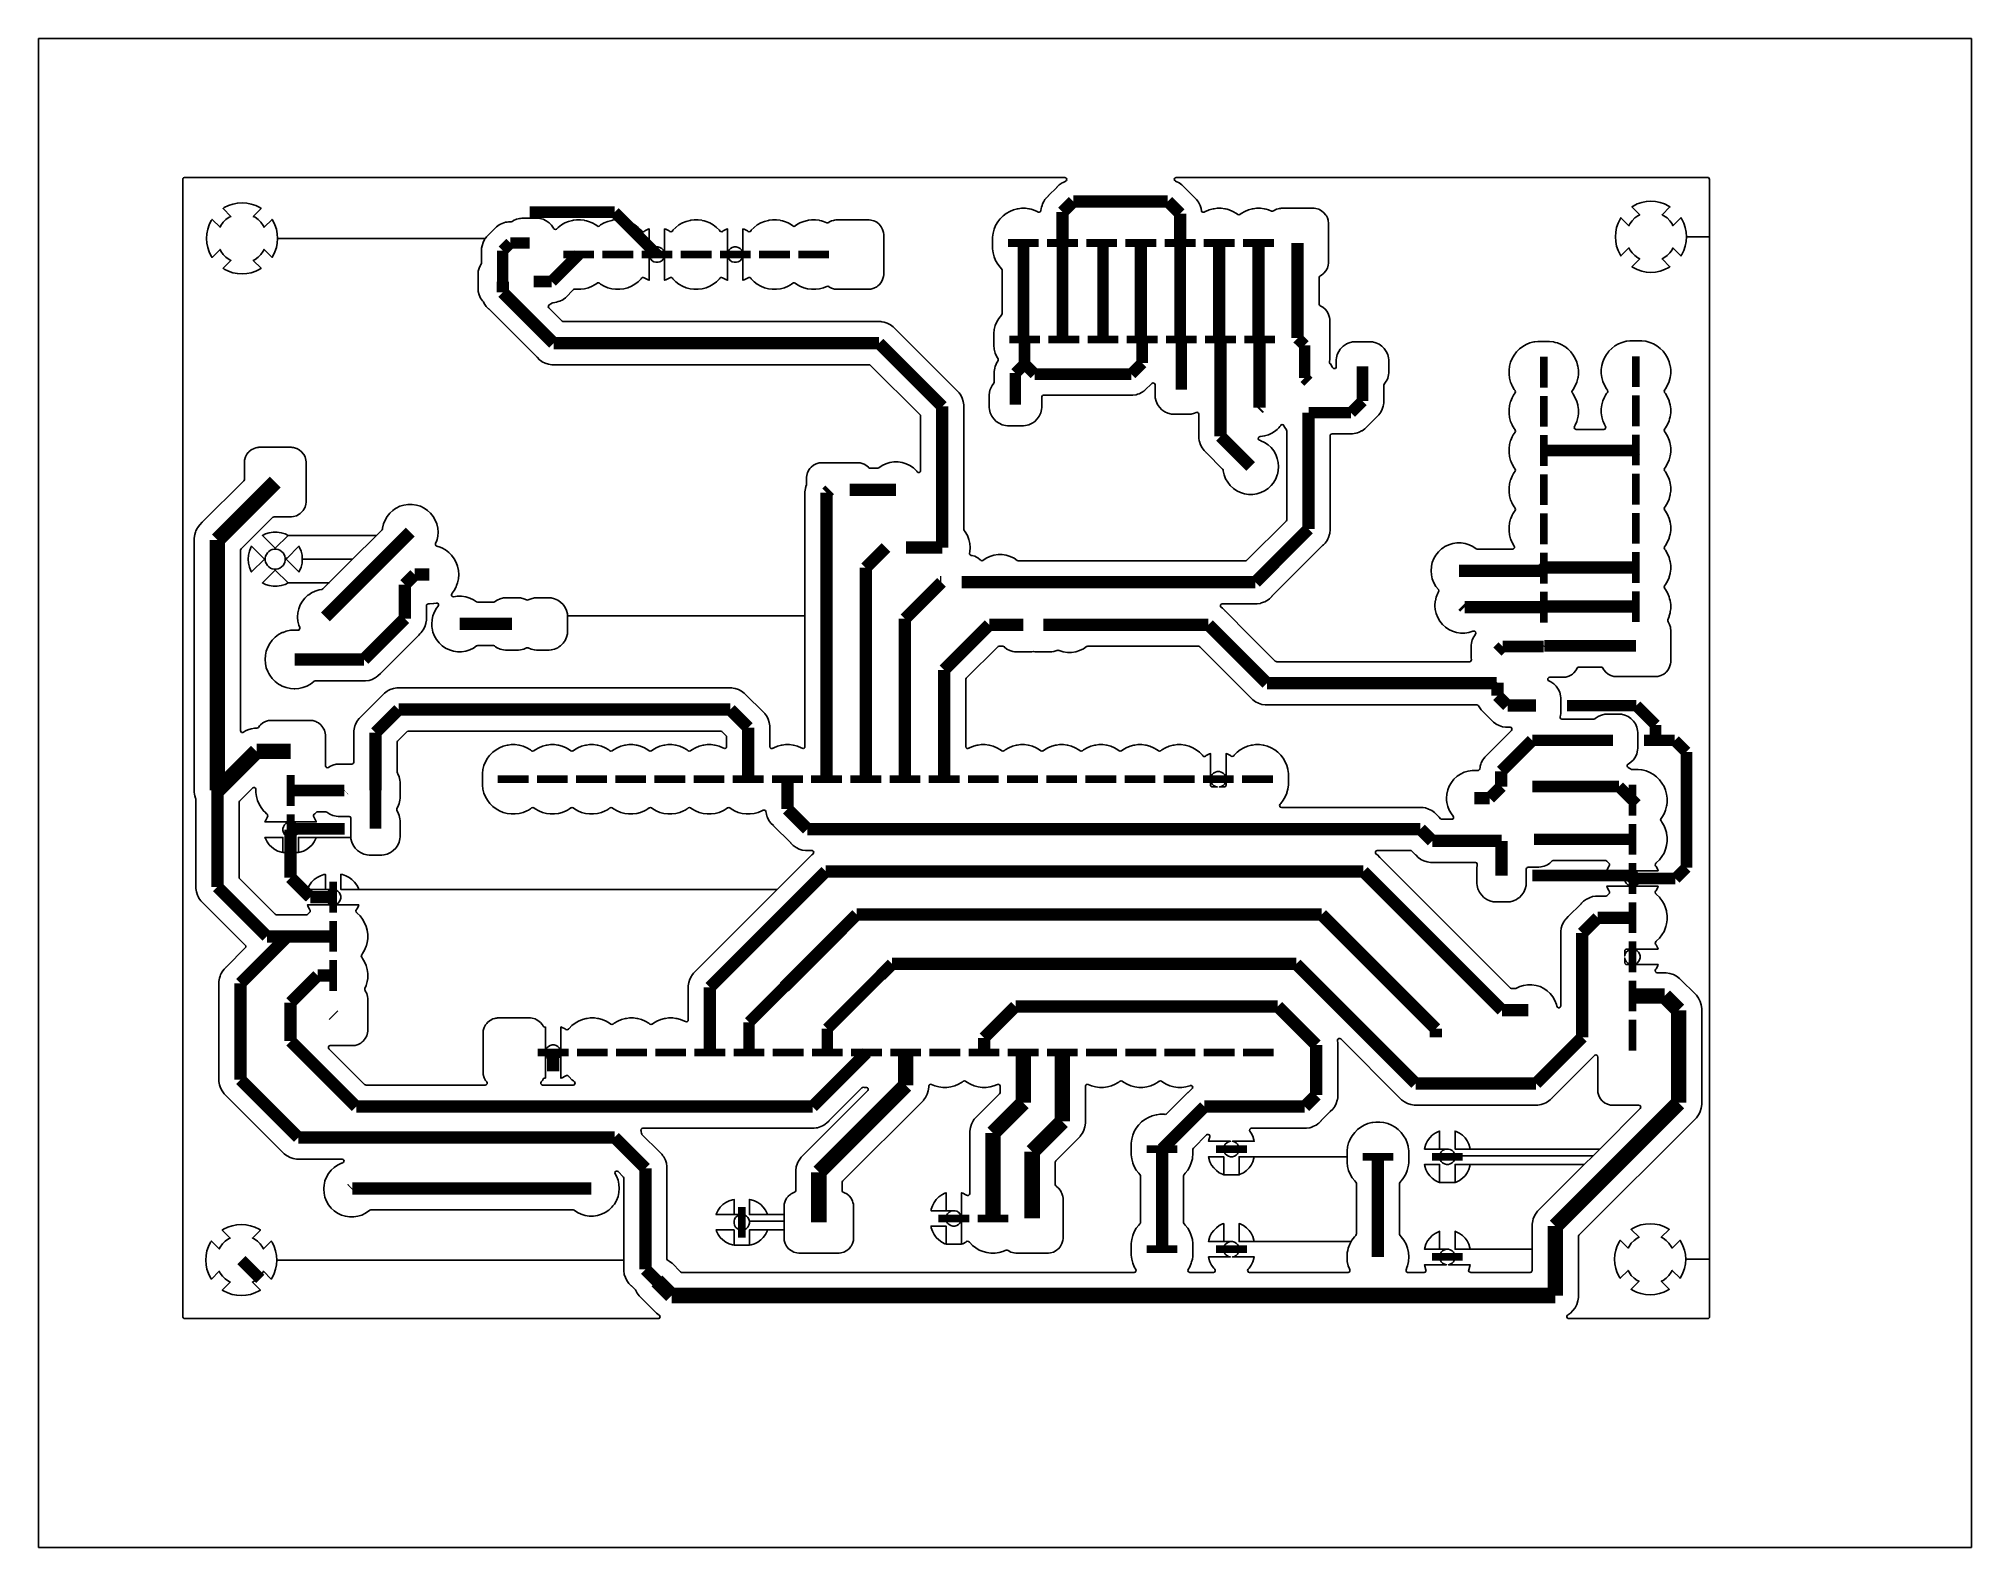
# Model space of a CAD drawing. Extents: x 3.15 to 8.08, y 3.5 to 7.35.
import ezdxf

# ---------------------------------------------------------------- set-up
doc = ezdxf.new("R2010")
doc.units = 0
doc.layers.get('0').update_dxf_attribs({"linetype": 'CONTINUOUS'})

msp = doc.modelspace()

# ---------------------------------------------------------------- linework, layer by layer
at = {"color": 0}
msp.add_lwpolyline([(8.07986, 7.35265), (3.14615, 7.35265), (3.14615, 3.50114), (8.07986, 3.50114), (8.07986, 7.35265)], close=True, dxfattribs=at)
at = {"color": 7}
for points in [[(3.51611, 6.9975), (3.51432, 6.99544), (3.51389, 6.99343), (3.51389, 4.08985), (3.51465, 4.08718), (3.51676, 4.08539), (3.51878, 4.08496), (4.7276, 4.08496), (4.73025, 4.08572), (4.73204, 4.08778), (4.73247, 4.09056), (4.73133, 4.09304), (4.73047, 4.09381), (4.72342, 4.0989), (4.67942, 4.1429), (4.67399, 4.15044), (4.67068, 4.1569), (4.66976, 4.15815), (4.65935, 4.16857), (4.65935, 4.16857), (4.65907, 4.16883), (4.65907, 4.16883), (4.65289, 4.17497), (4.64779, 4.18201), (4.64388, 4.18972), (4.64117, 4.19803), (4.6409, 4.19971), (4.63981, 4.20654), (4.63981, 4.21522), (4.63981, 4.21544), (4.63981, 4.21544), (4.63981, 4.23454), (3.75424, 4.23454), (3.75342, 4.22271), (3.75342, 4.22271), (3.75114, 4.21104), (3.75114, 4.21104), (3.74729, 4.19982), (3.74729, 4.19982), (3.74208, 4.18918), (3.7399, 4.18593), (3.7399, 4.18593), (3.71972, 4.20617), (3.71733, 4.2015), (3.71153, 4.19353), (3.70454, 4.18647), (3.6965, 4.18067), (3.69185, 4.17828), (3.71208, 4.1581), (3.70888, 4.15593), (3.69819, 4.15072), (3.69819, 4.15072), (3.68696, 4.14686), (3.68696, 4.14686), (3.67529, 4.14458), (3.67529, 4.14458), (3.66347, 4.14378), (3.65164, 4.14458), (3.65164, 4.14458), (3.63997, 4.14686), (3.63997, 4.14686), (3.62875, 4.15072), (3.62875, 4.15072), (3.61811, 4.15593), (3.61486, 4.1581), (3.6351, 4.17828), (3.63049, 4.18067), (3.62244, 4.18647), (3.6154, 4.19353), (3.6096, 4.2015), (3.60726, 4.20617), (3.58703, 4.18593), (3.5849, 4.18918), (3.57964, 4.19982), (3.57964, 4.19982), (3.57585, 4.21104), (3.57585, 4.21104), (3.57351, 4.22271), (3.57351, 4.22271), (3.57275, 4.23454), (3.57351, 4.24636), (3.57351, 4.24636), (3.57585, 4.25803), (3.57585, 4.25803), (3.57964, 4.26926), (3.57964, 4.26926), (3.5849, 4.27989), (3.58703, 4.28315), (3.60726, 4.26292), (3.6096, 4.26753), (3.6154, 4.27556), (3.62244, 4.28261), (3.63049, 4.28842), (3.6351, 4.29075), (3.61486, 4.31099), (3.61811, 4.3131), (3.62875, 4.31836), (3.62875, 4.31836), (3.63997, 4.32221), (3.63997, 4.32221), (3.65164, 4.32449), (3.65164, 4.32449), (3.66347, 4.32531), (3.67529, 4.32449), (3.67529, 4.32449), (3.68696, 4.32221), (3.68696, 4.32221), (3.69819, 4.31836), (3.69819, 4.31836), (3.70888, 4.3131), (3.71208, 4.31099), (3.71208, 4.31099), (3.69185, 4.29075), (3.6965, 4.28842), (3.70454, 4.28261), (3.71153, 4.27556), (3.71733, 4.26753), (3.71972, 4.26292), (3.7399, 4.28315), (3.7399, 4.28315), (3.74208, 4.27989), (3.74729, 4.26926), (3.74729, 4.26926), (3.75114, 4.25803), (3.75114, 4.25803), (3.75342, 4.24636), (3.75342, 4.24636), (3.75424, 4.23454), (4.63981, 4.23454), (4.63981, 4.44396), (4.63906, 4.44656), (4.6384, 4.44738), (4.62543, 4.46035), (4.62299, 4.46164), (4.62028, 4.46149), (4.61806, 4.45979), (4.61714, 4.45725), (4.61768, 4.45454), (4.61774, 4.45449), (4.62121, 4.44846), (4.62121, 4.44846), (4.62511, 4.43858), (4.62511, 4.43858), (4.62744, 4.42822), (4.62825, 4.41758), (4.62825, 4.41758), (4.62744, 4.40701), (4.62511, 4.39665), (4.62511, 4.39665), (4.62121, 4.38678), (4.62121, 4.38678), (4.62022, 4.38504), (4.61589, 4.37756), (4.61199, 4.37267), (4.60926, 4.36925), (4.60417, 4.36453), (4.60151, 4.36203), (4.59272, 4.35607), (4.58311, 4.35146), (4.57297, 4.34831), (4.57297, 4.34831), (4.57297, 4.34831), (4.5625, 4.34674), (4.5625, 4.34674), (4.5625, 4.34674), (4.5625, 4.34674), (4.55186, 4.34674), (4.55186, 4.34674), (4.55186, 4.34674), (4.54135, 4.34831), (4.54135, 4.34831), (4.54135, 4.34831), (4.53119, 4.35146), (4.52165, 4.35607), (4.51346, 4.3616), (4.51085, 4.36247), (4.51069, 4.36247), (3.99382, 4.36247), (3.99115, 4.36171), (3.9905, 4.36117), (3.98931, 4.36008), (3.98053, 4.35406), (3.97092, 4.34944), (3.96078, 4.34636), (3.96078, 4.34636), (3.96078, 4.34636), (3.95031, 4.34472), (3.95031, 4.34472), (3.95031, 4.34472), (3.95031, 4.34472), (3.93967, 4.34472), (3.93967, 4.34472), (3.93967, 4.34472), (3.92914, 4.34636), (3.92914, 4.34636), (3.92914, 4.34636), (3.919, 4.34944), (3.90944, 4.35406), (3.90067, 4.36008), (3.89285, 4.36729), (3.88624, 4.3756), (3.88092, 4.38482), (3.87706, 4.39469), (3.87468, 4.40506), (3.87386, 4.41564), (3.87403, 4.41758), (3.87468, 4.42622), (3.8756, 4.43018), (3.87706, 4.43658), (3.88092, 4.4465), (3.88624, 4.45568), (3.89285, 4.46397), (3.89285, 4.46397), (3.89285, 4.46397), (3.90067, 4.47119), (3.90944, 4.47721), (3.90944, 4.47721), (3.90944, 4.47721), (3.90944, 4.47721), (3.919, 4.48182), (3.919, 4.48182), (3.92014, 4.48215), (3.92236, 4.48286), (3.92464, 4.48438), (3.92572, 4.48687), (3.92535, 4.48958), (3.9235, 4.49164), (3.9209, 4.4924), (3.81369, 4.4924), (3.81369, 4.4924), (3.81347, 4.4924), (3.80479, 4.4924), (3.80479, 4.4924), (3.79622, 4.49376), (3.78797, 4.49642), (3.78022, 4.50038), (3.77968, 4.50082), (3.77892, 4.50131), (3.77892, 4.50131), (3.77892, 4.50131), (3.77322, 4.50549), (3.76708, 4.51161), (3.76708, 4.51161), (3.76682, 4.51188), (3.76682, 4.51188), (3.62587, 4.65283), (3.62587, 4.65283), (3.6256, 4.6531), (3.6256, 4.6531), (3.61947, 4.65924), (3.61436, 4.66629), (3.6104, 4.67399), (3.60769, 4.68224), (3.60715, 4.68587), (3.60639, 4.69081), (3.60639, 4.69949), (3.60639, 4.69965), (3.60639, 4.69965), (3.60639, 4.94558), (3.60769, 4.95415), (3.60949, 4.95947), (3.6104, 4.9624), (3.6104, 4.9624), (3.61231, 4.9661), (3.61436, 4.97011), (3.61626, 4.97276), (3.61947, 4.97715), (3.61947, 4.97715), (3.61947, 4.97715), (3.6256, 4.98329), (3.6256, 4.98329), (3.62571, 4.9834), (3.62571, 4.9834), (3.67356, 5.03131), (3.67492, 5.03369), (3.67469, 5.03646), (3.67356, 5.03819), (3.56679, 5.14497), (3.56679, 5.14497), (3.56651, 5.14524), (3.56651, 5.14524), (3.56039, 5.15136), (3.55528, 5.15836), (3.55414, 5.1606), (3.55132, 5.16613), (3.54867, 5.17437), (3.54731, 5.18294), (3.54731, 5.19162), (3.54731, 5.19179), (3.54731, 5.19179), (3.54731, 5.41114), (3.5471, 5.4126), (3.54671, 5.41368), (3.54482, 5.41954), (3.54411, 5.42393), (3.54335, 5.42871), (3.54335, 6.07775), (3.54482, 6.08697), (3.54671, 6.09278), (3.54769, 6.09581), (3.54769, 6.09581), (3.54769, 6.09581), (3.55089, 6.10206), (3.55192, 6.10406), (3.5574, 6.1116), (3.56396, 6.11817), (3.66992, 6.22412), (3.67122, 6.22651), (3.67133, 6.22754), (3.67133, 6.27225), (3.67133, 6.27225), (3.67176, 6.27696), (3.67393, 6.28467), (3.67768, 6.29178), (3.68104, 6.2959), (3.68272, 6.29796), (3.68892, 6.303), (3.68892, 6.303), (3.68892, 6.303), (3.69601, 6.30675), (3.69601, 6.30675), (3.69601, 6.30675), (3.70063, 6.30806), (3.70372, 6.30892), (3.70372, 6.30892), (3.70372, 6.30892), (3.70632, 6.30919), (3.70844, 6.30935), (3.70844, 6.30935), (3.79172, 6.30935), (3.79172, 6.30935), (3.79172, 6.30935), (3.79221, 6.30931), (3.79644, 6.30892), (3.80414, 6.30675), (3.80512, 6.30621), (3.81125, 6.303), (3.81125, 6.303), (3.81125, 6.303), (3.81743, 6.29796), (3.82254, 6.29178), (3.82254, 6.29178), (3.82292, 6.29096), (3.82622, 6.28467), (3.82844, 6.27696), (3.82844, 6.27696), (3.82883, 6.27225), (3.82883, 6.16928), (3.82883, 6.16928), (3.82844, 6.16456), (3.82622, 6.15685), (3.82622, 6.15685), (3.82622, 6.15685), (3.82254, 6.14974), (3.82118, 6.14811), (3.81743, 6.14356), (3.81375, 6.14051), (3.81125, 6.13846), (3.80414, 6.13476), (3.79644, 6.1326), (3.79172, 6.13217), (3.74707, 6.13217), (3.74442, 6.1314), (3.7436, 6.13069), (3.66292, 6.05007), (3.66162, 6.04764), (3.66151, 6.0466), (3.66151, 5.58621), (3.66233, 5.58361), (3.66439, 5.58176), (3.6671, 5.58138), (3.66928, 5.58225), (3.6715, 5.58388), (3.6715, 5.58388), (3.6715, 5.58388), (3.67432, 5.58535), (3.67979, 5.58811), (3.68864, 5.59099), (3.69781, 5.59244), (3.69781, 5.59244), (3.70318, 5.59244), (3.70583, 5.59321), (3.70697, 5.59435), (3.70703, 5.59429), (3.70719, 5.59451), (3.71029, 5.59831), (3.71224, 5.60069), (3.71847, 5.60579), (3.71847, 5.60579), (3.71847, 5.60579), (3.72558, 5.60949), (3.72558, 5.60949), (3.72558, 5.60949), (3.73014, 5.61079), (3.73324, 5.61171), (3.73324, 5.61171), (3.73324, 5.61171), (3.73589, 5.61193), (3.73796, 5.61208), (3.73796, 5.61208), (3.84093, 5.61208), (3.84093, 5.61208), (3.84093, 5.61208), (3.84142, 5.61208), (3.84565, 5.61171), (3.85335, 5.60949), (3.85656, 5.60786), (3.86046, 5.60579), (3.86046, 5.60579), (3.86046, 5.60579), (3.86664, 5.60069), (3.87175, 5.59451), (3.87175, 5.59451), (3.87283, 5.59244), (3.87543, 5.5874), (3.87765, 5.57969), (3.87765, 5.57969), (3.87804, 5.57503), (3.87804, 5.49636), (3.87885, 5.49371), (3.88092, 5.49192), (3.88363, 5.49154), (3.88574, 5.49235), (3.88911, 5.49463), (3.88911, 5.49463), (3.89714, 5.49832), (3.89714, 5.49832), (3.90576, 5.50049), (3.90576, 5.50049), (3.90744, 5.5006), (3.91092, 5.50087), (3.91092, 5.50087), (3.94358, 5.50087), (3.94358, 5.50087), (3.94558, 5.50071), (3.94829, 5.50131), (3.95025, 5.50325), (3.95085, 5.50558), (3.95085, 5.58535), (3.95156, 5.58963), (3.95221, 5.59392), (3.95367, 5.59831), (3.95492, 5.60215), (3.95492, 5.60215), (3.95676, 5.60579), (3.95882, 5.60986), (3.96044, 5.61208), (3.96392, 5.61692), (3.96392, 5.61692), (3.97006, 5.62304), (4.02285, 5.67578), (4.02285, 5.67578), (4.023, 5.67594), (4.02914, 5.68207), (4.02914, 5.68207), (4.02914, 5.68207), (4.03614, 5.68722), (4.03614, 5.68722), (4.03614, 5.68722), (4.03863, 5.68847), (4.04389, 5.69114), (4.04389, 5.69114), (4.05214, 5.69385), (4.05643, 5.6945), (4.06071, 5.69521), (4.06939, 5.69521), (4.06961, 5.69521), (4.06961, 5.69521), (4.90696, 5.69521), (4.90696, 5.69521), (4.90717, 5.69521), (4.91585, 5.69521), (4.91868, 5.69472), (4.92443, 5.69385), (4.93267, 5.69114), (4.93267, 5.69114), (4.94038, 5.68722), (4.94743, 5.68207), (4.94743, 5.68207), (4.99962, 5.62989), (5.00082, 5.62825), (5.00082, 5.62825), (5.00472, 5.62289), (5.00868, 5.61513), (5.00868, 5.61513), (5.01133, 5.60688), (5.01269, 5.59831), (5.01269, 5.58946), (5.01269, 5.58946), (5.01269, 5.54525), (5.01346, 5.54258), (5.01557, 5.54081), (5.01828, 5.54042), (5.02001, 5.54101), (5.02106, 5.54161), (5.02268, 5.54254), (5.02268, 5.54254), (5.02268, 5.54254), (5.03222, 5.5465), (5.03222, 5.5465), (5.03222, 5.5465), (5.04215, 5.54915), (5.04443, 5.54943), (5.0524, 5.55051), (5.0524, 5.55051), (5.06272, 5.55051), (5.06272, 5.55051), (5.07183, 5.54932), (5.07297, 5.54915), (5.08296, 5.5465), (5.08296, 5.5465), (5.0925, 5.54254), (5.0925, 5.54254), (5.09511, 5.54101), (5.09776, 5.54036), (5.10037, 5.54129), (5.10211, 5.5434), (5.10243, 5.54525), (5.10243, 5.87879), (4.49615, 5.87879), (4.49615, 5.83832), (4.49615, 5.83832), (4.49576, 5.83311), (4.49576, 5.83311), (4.4936, 5.82449), (4.4936, 5.82449), (4.4899, 5.81646), (4.4899, 5.81646), (4.48486, 5.80914), (4.48486, 5.80914), (4.48486, 5.80914), (4.47863, 5.8029), (4.47863, 5.8029), (4.47863, 5.8029), (4.47444, 5.80003), (4.47136, 5.79785), (4.46326, 5.79417), (4.46326, 5.79417), (4.45464, 5.79199), (4.45464, 5.79199), (4.45464, 5.79199), (4.44949, 5.79161), (4.41683, 5.79161), (4.41168, 5.79199), (4.40306, 5.79417), (4.39583, 5.79747), (4.39307, 5.79785), (4.39176, 5.79747), (4.3845, 5.79417), (4.3845, 5.79417), (4.37592, 5.79199), (4.37592, 5.79199), (4.37592, 5.79199), (4.37071, 5.79161), (4.33811, 5.79161), (4.3329, 5.79199), (4.32433, 5.79417), (4.31625, 5.79785), (4.31278, 5.80024), (4.30946, 5.80251), (4.30686, 5.80339), (4.30669, 5.80339), (4.26704, 5.80339), (4.26438, 5.80263), (4.26426, 5.80257), (4.25608, 5.79699), (4.24653, 5.79237), (4.23639, 5.78922), (4.23639, 5.78922), (4.23639, 5.78922), (4.22586, 5.78765), (4.22586, 5.78765), (4.22586, 5.78765), (4.22586, 5.78765), (4.21522, 5.78765), (4.21522, 5.78765), (4.21522, 5.78765), (4.20475, 5.78922), (4.20475, 5.78922), (4.20475, 5.78922), (4.19461, 5.79237), (4.185, 5.79699), (4.17622, 5.803), (4.1696, 5.80914), (4.16846, 5.81022), (4.16846, 5.81022), (4.16846, 5.81022), (4.16183, 5.81853), (4.15653, 5.82769), (4.15261, 5.83762), (4.15028, 5.84799), (4.15001, 5.85151), (4.14947, 5.85856), (4.14947, 5.85856), (4.15028, 5.86914), (4.1505, 5.87011), (4.15261, 5.8795), (4.15653, 5.88938), (4.16183, 5.8986), (4.16607, 5.90392), (4.16715, 5.90647), (4.16661, 5.90918), (4.16476, 5.91118), (4.16206, 5.91189), (4.16124, 5.91178), (4.16054, 5.91162), (4.15446, 5.91026), (4.14378, 5.9095), (4.14117, 5.90972), (4.13846, 5.90913), (4.13656, 5.90717), (4.1359, 5.90483), (4.1359, 5.87685), (4.1359, 5.87685), (4.1359, 5.868), (4.13471, 5.86025), (4.1346, 5.85943), (4.13189, 5.85118), (4.13189, 5.85118), (4.12961, 5.84668), (4.12836, 5.84424), (4.12793, 5.84343), (4.12283, 5.83643), (4.12283, 5.83643), (4.12283, 5.83643), (4.11957, 5.83311), (4.11654, 5.83008), (4.11654, 5.83008), (4.01867, 5.73221), (4.01867, 5.73221), (4.0185, 5.7321), (4.0185, 5.7321), (4.01237, 5.72597), (4.01237, 5.72597), (4.01237, 5.72597), (4.00738, 5.72233), (4.00537, 5.72086), (4.00151, 5.71886), (3.99761, 5.7169), (3.99761, 5.7169), (3.98986, 5.71436), (3.98936, 5.71419), (3.98079, 5.71283), (3.98079, 5.71283), (3.9719, 5.71283), (3.9719, 5.71283), (3.852, 5.71283), (3.84933, 5.71208), (3.84853, 5.71143), (3.84842, 5.71132), (3.84842, 5.71132), (3.84842, 5.71132), (3.83985, 5.70492), (3.83985, 5.70492), (3.83985, 5.70492), (3.83046, 5.69976), (3.83046, 5.69976), (3.83046, 5.69976), (3.83046, 5.69976), (3.82042, 5.69601), (3.80994, 5.69374), (3.80007, 5.69303), (3.79932, 5.69299), (3.79932, 5.69299), (3.79932, 5.69299), (3.79861, 5.69303), (3.78863, 5.69374), (3.77815, 5.69601), (3.76812, 5.69976), (3.76812, 5.69976), (3.76812, 5.69976), (3.76346, 5.70231), (3.75874, 5.70492), (3.75017, 5.71132), (3.74262, 5.71886), (3.73617, 5.72743), (3.73361, 5.73221), (3.73107, 5.73682), (3.73107, 5.73682), (3.73107, 5.73682), (3.72732, 5.74685), (3.72504, 5.75732), (3.72428, 5.76801), (3.72504, 5.77869), (3.72732, 5.78911), (3.73107, 5.79915), (3.73107, 5.79915), (3.73107, 5.79915), (3.73617, 5.80854), (3.73617, 5.80854), (3.73617, 5.80854), (3.74262, 5.81711), (3.74262, 5.81711), (3.74262, 5.81711), (3.75017, 5.82471), (3.75017, 5.82471), (3.75017, 5.82471), (3.75874, 5.83111), (3.75874, 5.83111), (3.75874, 5.83111), (3.76812, 5.83626), (3.76812, 5.83626), (3.77007, 5.83697), (3.77815, 5.84), (3.77815, 5.84), (3.77815, 5.84), (3.78863, 5.84224), (3.78863, 5.84224), (3.79932, 5.84299), (3.79932, 5.84299), (3.80767, 5.84239), (3.81039, 5.84299), (3.81228, 5.84494), (3.81288, 5.84765), (3.81256, 5.84907), (3.81011, 5.85531), (3.80772, 5.86567), (3.80707, 5.87494), (3.80697, 5.87625), (3.80697, 5.87625), (3.80772, 5.88688), (3.80772, 5.88688), (3.81011, 5.89725), (3.81396, 5.90712), (3.81933, 5.91629), (3.82596, 5.92464), (3.82596, 5.92464), (3.82596, 5.92464), (3.83371, 5.93186), (3.83561, 5.93311), (3.8425, 5.93782), (3.8425, 5.93782), (3.8425, 5.93782), (3.8425, 5.93782), (3.85206, 5.94243), (3.85206, 5.94243), (3.86219, 5.94558), (3.86219, 5.94558), (3.86903, 5.94661), (3.87153, 5.94775), (3.87175, 5.94797), (3.88704, 5.96322), (3.78293, 5.96322), (3.77533, 5.95958), (3.77533, 5.95958), (3.76546, 5.95654), (3.76546, 5.95654), (3.75526, 5.95503), (3.75526, 5.95503), (3.7449, 5.95503), (3.7449, 5.95503), (3.73469, 5.95654), (3.73469, 5.95654), (3.72483, 5.95958), (3.71729, 5.96322), (3.75011, 5.9961), (3.78293, 5.96322), (3.88704, 5.96322), (3.94769, 6.02393), (3.81917, 6.02393), (3.81917, 6.02393), (3.81842, 6.01361), (3.81842, 6.01361), (3.81614, 6.00353), (3.81233, 5.99393), (3.81233, 5.99393), (3.81071, 5.9911), (3.77794, 6.02393), (3.77794, 6.02393), (3.78043, 6.02642), (3.77567, 6.02642), (3.77567, 6.02138), (3.77468, 6.01644), (3.77279, 6.01178), (3.76997, 6.0076), (3.76639, 6.00401), (3.76221, 6.00125), (3.75754, 5.99929), (3.75261, 5.99832), (3.74756, 5.99832), (3.74262, 5.99929), (3.73796, 6.00125), (3.73378, 6.00401), (3.73019, 6.0076), (3.72743, 6.01178), (3.72547, 6.01644), (3.7245, 6.02138), (3.7245, 6.02393), (3.72228, 6.02393), (3.72228, 6.02393), (3.68946, 5.9911), (3.68946, 5.9911), (3.68782, 5.99393), (3.68408, 6.00353), (3.68175, 6.01361), (3.68175, 6.01361), (3.68099, 6.02393), (3.68099, 6.02393), (3.68175, 6.03418), (3.68175, 6.03418), (3.68408, 6.04428), (3.68782, 6.05388), (3.68946, 6.05669), (3.72228, 6.02393), (3.7245, 6.02393), (3.7245, 6.02642), (3.72547, 6.03136), (3.72743, 6.03603), (3.73019, 6.04021), (3.73378, 6.04378), (3.73796, 6.0466), (3.74262, 6.0485), (3.74756, 6.04949), (3.75261, 6.04949), (3.75754, 6.0485), (3.76221, 6.0466), (3.76639, 6.04378), (3.76997, 6.04021), (3.77279, 6.03603), (3.77468, 6.03136), (3.77567, 6.02642), (3.78043, 6.02642), (3.81071, 6.05669), (3.81233, 6.05388), (3.81614, 6.04428), (3.81842, 6.03418), (3.81842, 6.03418), (3.81917, 6.02393), (3.94769, 6.02393), (4.00836, 6.08458), (3.78293, 6.08458), (3.75011, 6.05176), (3.75011, 6.05176), (3.71729, 6.08458), (3.71729, 6.08458), (3.72483, 6.08822), (3.72483, 6.08822), (3.73469, 6.09125), (3.73469, 6.09125), (3.7449, 6.09278), (3.75526, 6.09278), (3.76546, 6.09125), (3.76546, 6.09125), (3.77533, 6.08822), (3.78293, 6.08458), (4.00836, 6.08458), (4.02279, 6.09896), (4.02408, 6.1014), (4.02419, 6.10206), (4.02431, 6.1034), (4.02664, 6.11376), (4.03054, 6.12364), (4.03586, 6.13286), (4.04249, 6.14117), (4.04249, 6.14117), (4.04249, 6.14117), (4.05024, 6.14839), (4.05419, 6.1511), (4.05903, 6.15435), (4.05903, 6.15435), (4.05903, 6.15435), (4.05903, 6.15435), (4.06858, 6.15896), (4.06858, 6.15896), (4.07878, 6.16211), (4.07878, 6.16211), (4.08925, 6.16368), (4.08925, 6.16368), (4.09988, 6.16368), (4.09988, 6.16368), (4.1104, 6.16211), (4.1104, 6.16211), (4.12056, 6.15896), (4.1301, 6.15435), (4.13889, 6.14839), (4.14671, 6.14117), (4.15332, 6.13286), (4.15864, 6.12364), (4.15864, 6.12364), (4.16249, 6.11376), (4.16249, 6.11376), (4.16488, 6.1034), (4.16564, 6.09278), (4.16564, 6.09278), (4.16488, 6.08219), (4.16308, 6.07438), (4.16249, 6.07183), (4.15924, 6.06353), (4.15901, 6.06082), (4.16026, 6.05838), (4.16265, 6.05701), (4.16276, 6.05697), (4.16493, 6.05653), (4.16493, 6.05653), (4.16493, 6.05653), (4.16872, 6.05507), (4.17497, 6.05279), (4.18435, 6.04764), (4.18435, 6.04764), (4.19293, 6.04124), (4.19293, 6.04124), (4.20047, 6.03364), (4.20047, 6.03364), (4.20687, 6.02507), (4.20687, 6.02507), (4.21203, 6.01568), (4.21218, 6.01535), (4.21576, 6.00569), (4.21576, 6.00569), (4.21576, 6.00569), (4.21804, 5.99522), (4.21804, 5.99522), (4.21881, 5.98454), (4.21881, 5.98454), (4.21804, 5.97385), (4.21804, 5.97385), (4.21576, 5.96354), (4.21576, 5.96338), (4.21322, 5.95654), (4.21203, 5.9534), (4.20687, 5.94396), (4.20687, 5.94396), (4.20687, 5.94396), (4.20139, 5.93664), (4.20068, 5.93571), (4.19971, 5.93311), (4.20031, 5.93044), (4.20226, 5.9285), (4.20497, 5.9279), (4.20535, 5.92796), (4.21522, 5.92942), (4.21522, 5.92942), (4.22586, 5.92942), (4.22586, 5.92942), (4.23639, 5.92785), (4.23639, 5.92785), (4.24653, 5.92469), (4.25608, 5.92008), (4.25608, 5.92008), (4.26426, 5.91456), (4.26693, 5.91368), (4.26704, 5.91368), (4.30669, 5.91368), (4.30931, 5.91444), (4.30946, 5.91456), (4.31625, 5.91928), (4.31625, 5.91928), (4.31625, 5.91928), (4.32433, 5.9229), (4.32433, 5.9229), (4.32433, 5.9229), (4.3329, 5.92507), (4.3329, 5.92507), (4.33464, 5.92524), (4.33811, 5.92551), (4.33811, 5.92551), (4.37071, 5.92551), (4.37071, 5.92551), (4.37592, 5.92507), (4.37592, 5.92507), (4.3845, 5.9229), (4.3845, 5.9229), (4.39176, 5.91965), (4.39447, 5.91928), (4.39583, 5.91965), (4.40306, 5.9229), (4.40306, 5.9229), (4.41162, 5.92507), (4.41168, 5.92507), (4.41336, 5.92524), (4.41683, 5.92551), (4.41683, 5.92551), (4.44943, 5.92551), (4.44949, 5.92551), (4.45464, 5.92507), (4.45464, 5.92507), (4.46326, 5.9229), (4.46326, 5.9229), (4.47136, 5.91928), (4.47136, 5.91928), (4.47863, 5.91422), (4.47863, 5.91422), (4.48486, 5.90793), (4.48486, 5.90793), (4.4899, 5.90067), (4.4899, 5.90067), (4.4936, 5.89258), (4.4936, 5.89258), (4.49576, 5.884), (4.49576, 5.884), (4.49615, 5.87879), (5.10243, 5.87879), (5.10243, 6.18864), (5.10243, 6.18864), (5.10243, 6.19754), (5.1026, 6.19857), (5.10379, 6.20611), (5.10385, 6.20622), (5.10428, 6.20757), (5.10476, 6.20904), (5.10476, 6.20904), (5.10612, 6.21332), (5.10639, 6.21485), (5.10639, 6.23286), (5.10639, 6.23286), (5.10678, 6.23757), (5.109, 6.24528), (5.11268, 6.25239), (5.11475, 6.25489), (5.11778, 6.25857), (5.12397, 6.26367), (5.12397, 6.26367), (5.12397, 6.26367), (5.13108, 6.26736), (5.13108, 6.26736), (5.13108, 6.26736), (5.13569, 6.26867), (5.13878, 6.26958), (5.13878, 6.26958), (5.13878, 6.26958), (5.14139, 6.26981), (5.14344, 6.26997), (5.14344, 6.26997), (5.18739, 6.26997), (5.18739, 6.26997), (5.1906, 6.26969), (5.19146, 6.26969), (5.19379, 6.26992), (5.19467, 6.26997), (5.19467, 6.26997), (5.23861, 6.26997), (5.23861, 6.26997), (5.23861, 6.26997), (5.23904, 6.26997), (5.24328, 6.26958), (5.25097, 6.26736), (5.25331, 6.26617), (5.25808, 6.26367), (5.25808, 6.26367), (5.25808, 6.26367), (5.26432, 6.25857), (5.26476, 6.25803), (5.26704, 6.25646), (5.26856, 6.25618), (5.28825, 6.25618), (5.2909, 6.257), (5.29101, 6.25706), (5.29921, 6.26264), (5.29921, 6.26264), (5.29921, 6.26264), (5.29921, 6.26264), (5.30875, 6.26725), (5.30875, 6.26725), (5.3189, 6.27035), (5.3189, 6.27035), (5.32943, 6.27197), (5.32943, 6.27197), (5.34006, 6.27197), (5.34006, 6.27197), (5.35053, 6.27035), (5.35053, 6.27035), (5.36068, 6.26725), (5.37028, 6.26264), (5.37907, 6.25667), (5.38683, 6.2494), (5.38792, 6.2481), (5.38883, 6.2469), (5.389, 6.24669), (5.39128, 6.24511), (5.39399, 6.24501), (5.39638, 6.24642), (5.39763, 6.24886), (5.39768, 6.24972), (5.39768, 6.38883), (5.39692, 6.39144), (5.39626, 6.39225), (5.27001, 6.5185), (5.26758, 6.51986), (5.26654, 6.51997), (4.46528, 6.51997), (4.46528, 6.51997), (4.46506, 6.51997), (4.45638, 6.51997), (4.45638, 6.51997), (4.44781, 6.52132), (4.43956, 6.52399), (4.43181, 6.52794), (4.43072, 6.52875), (4.42481, 6.53304), (4.41868, 6.53917), (4.41868, 6.53917), (4.4184, 6.53944), (4.4184, 6.53944), (4.29514, 6.66265), (4.29514, 6.66265), (4.29486, 6.66292), (4.29486, 6.66292), (4.28874, 6.66911), (4.28364, 6.67611), (4.28142, 6.6805), (4.28049, 6.68175), (4.27908, 6.68317), (4.27403, 6.69049), (4.27035, 6.69851), (4.26818, 6.70714), (4.26779, 6.71229), (4.26779, 6.75282), (4.26818, 6.75803), (4.26844, 6.75911), (4.27035, 6.7666), (4.27035, 6.7666), (4.27056, 6.76708), (4.27403, 6.77468), (4.27507, 6.77621), (4.27576, 6.77718), (4.27664, 6.77979), (4.27664, 6.78), (4.27664, 6.8156), (4.27701, 6.81808), (4.27701, 6.81808), (4.278, 6.824), (4.278, 6.824), (4.28054, 6.83192), (4.2806, 6.83208), (4.2806, 6.83208), (4.2845, 6.83968), (4.28674, 6.84278), (3.75618, 6.84278), (3.75543, 6.83094), (3.75543, 6.83094), (3.7531, 6.81933), (3.7531, 6.81933), (3.74929, 6.80811), (3.74929, 6.80811), (3.74403, 6.79742), (3.74186, 6.79422), (3.74186, 6.79422), (3.72168, 6.8144), (3.71935, 6.80979), (3.71349, 6.80176), (3.70649, 6.79476), (3.69846, 6.78896), (3.69385, 6.78657), (3.71403, 6.76639), (3.71083, 6.76421), (3.70019, 6.75896), (3.70019, 6.75896), (3.68892, 6.75515), (3.68892, 6.75515), (3.67731, 6.75282), (3.67731, 6.75282), (3.66542, 6.75206), (3.6536, 6.75282), (3.6536, 6.75282), (3.64193, 6.75515), (3.64193, 6.75515), (3.63069, 6.75896), (3.63069, 6.75896), (3.62007, 6.76421), (3.61686, 6.76639), (3.63704, 6.78657), (3.63243, 6.78896), (3.6244, 6.79476), (3.6174, 6.80176), (3.61154, 6.80979), (3.60921, 6.8144), (3.58903, 6.79422), (3.58686, 6.79742), (3.5816, 6.80811), (3.5816, 6.80811), (3.57781, 6.81933), (3.57781, 6.81933), (3.57547, 6.83094), (3.57547, 6.83094), (3.57471, 6.84278), (3.57547, 6.85465), (3.57547, 6.85465), (3.57781, 6.86626), (3.57781, 6.86626), (3.5816, 6.87756), (3.5816, 6.87756), (3.58686, 6.88818), (3.58903, 6.89139), (3.60921, 6.87121), (3.61154, 6.87582), (3.6174, 6.88385), (3.6244, 6.89085), (3.63243, 6.89671), (3.63704, 6.89903), (3.61686, 6.91922), (3.62007, 6.92139), (3.63069, 6.92665), (3.63069, 6.92665), (3.64193, 6.93044), (3.64193, 6.93044), (3.6536, 6.93278), (3.6536, 6.93278), (3.66542, 6.93354), (3.67731, 6.93278), (3.67731, 6.93278), (3.68892, 6.93044), (3.68892, 6.93044), (3.70019, 6.92665), (3.70019, 6.92665), (3.71083, 6.92139), (3.71403, 6.91922), (3.71403, 6.91922), (3.69385, 6.89903), (3.69846, 6.89671), (3.70649, 6.89085), (3.71349, 6.88385), (3.71935, 6.87582), (3.72168, 6.87121), (3.74186, 6.89139), (3.74186, 6.89139), (3.74403, 6.88818), (3.74929, 6.87756), (3.74929, 6.87756), (3.7531, 6.86626), (3.7531, 6.86626), (3.75543, 6.85465), (3.75543, 6.85465), (3.75618, 6.84278), (4.28674, 6.84278), (4.28738, 6.84369), (4.28792, 6.8444), (4.2895, 6.84657), (4.31521, 6.87229), (4.31521, 6.87229), (4.3221, 6.87733), (4.3221, 6.87733), (4.3221, 6.87733), (4.32476, 6.87869), (4.32969, 6.88118), (4.32969, 6.88118), (4.33778, 6.88379), (4.34201, 6.8845), (4.34625, 6.88514), (4.34625, 6.88514), (4.35226, 6.88514), (4.35493, 6.8859), (4.35504, 6.88601), (4.35758, 6.88775), (4.35851, 6.88818), (4.36567, 6.89144), (4.36567, 6.89144), (4.37424, 6.89361), (4.37424, 6.89361), (4.37597, 6.89372), (4.37944, 6.89399), (4.37944, 6.89399), (4.41992, 6.89399), (4.41992, 6.89399), (4.42513, 6.89361), (4.42513, 6.89361), (4.43375, 6.89144), (4.43375, 6.89144), (4.44179, 6.88775), (4.44179, 6.88775), (4.44911, 6.88271), (4.44911, 6.88271), (4.45535, 6.87646), (4.45535, 6.87646), (4.46039, 6.86919), (4.46039, 6.86919), (4.46078, 6.86833), (4.46257, 6.86621), (4.46522, 6.86546), (4.46789, 6.86621), (4.46869, 6.86686), (4.47244, 6.87067), (4.47244, 6.87067), (4.48063, 6.87696), (4.48958, 6.88211), (4.48958, 6.88211), (4.49914, 6.88607), (4.49914, 6.88607), (4.49914, 6.88607), (4.50911, 6.88872), (4.51139, 6.889), (4.51932, 6.89008), (4.51932, 6.89008), (4.52968, 6.89008), (4.52968, 6.89008), (4.53874, 6.88889), (4.53988, 6.88872), (4.54465, 6.88743), (4.54986, 6.88607), (4.54986, 6.88607), (4.5594, 6.88211), (4.5594, 6.88211), (4.56836, 6.87696), (4.5715, 6.87451), (4.57411, 6.87349), (4.57676, 6.87408), (4.57747, 6.87451), (4.58068, 6.87696), (4.58957, 6.88211), (4.58957, 6.88211), (4.59912, 6.88607), (4.59912, 6.88607), (4.59912, 6.88607), (4.6091, 6.88872), (4.61139, 6.889), (4.61931, 6.89008), (4.61931, 6.89008), (4.62967, 6.89008), (4.62967, 6.89008), (4.63878, 6.88889), (4.63986, 6.88872), (4.64464, 6.88743), (4.64985, 6.88607), (4.64985, 6.88607), (4.6594, 6.88211), (4.6594, 6.88211), (4.66835, 6.87696), (4.67654, 6.87067), (4.68386, 6.86333), (4.68386, 6.86333), (4.68517, 6.8616), (4.68739, 6.85997), (4.69015, 6.85981), (4.69189, 6.86063), (4.69353, 6.86182), (4.70182, 6.86604), (4.70182, 6.86604), (4.70481, 6.86703), (4.70481, 6.80404), (4.70617, 6.80908), (4.70871, 6.81353), (4.7124, 6.81722), (4.7169, 6.81982), (4.7219, 6.82113), (4.72711, 6.82113), (4.7321, 6.81982), (4.7366, 6.81722), (4.74024, 6.81353), (4.74283, 6.80908), (4.74419, 6.80404), (4.74419, 6.86703), (4.74718, 6.86604), (4.74718, 6.86604), (4.75543, 6.86182), (4.75711, 6.86063), (4.75965, 6.85969), (4.76237, 6.86035), (4.76383, 6.8616), (4.76514, 6.86333), (4.76514, 6.86333), (4.77246, 6.87067), (4.77246, 6.87067), (4.78065, 6.87696), (4.78961, 6.88211), (4.78961, 6.88211), (4.7991, 6.88607), (4.79915, 6.88607), (4.79915, 6.88607), (4.80908, 6.88872), (4.81136, 6.889), (4.81933, 6.89008), (4.81933, 6.89008), (4.82964, 6.89008), (4.82964, 6.89008), (4.83876, 6.88889), (4.8399, 6.88872), (4.84467, 6.88743), (4.84988, 6.88607), (4.84988, 6.88607), (4.85943, 6.88211), (4.85943, 6.88211), (4.86833, 6.87696), (4.87651, 6.87067), (4.88385, 6.86333), (4.88385, 6.86333), (4.88514, 6.8616), (4.88737, 6.85997), (4.89014, 6.85981), (4.89193, 6.86063), (4.89356, 6.86182), (4.90186, 6.86604), (4.90186, 6.86604), (4.90479, 6.86703), (4.90479, 6.80404), (4.90614, 6.80908), (4.90875, 6.81353), (4.91243, 6.81722), (4.91689, 6.81982), (4.92188, 6.82113), (4.92708, 6.82113), (4.93207, 6.81982), (4.93658, 6.81722), (4.94026, 6.81353), (4.94282, 6.80908), (4.94417, 6.80404), (4.94417, 6.86703), (4.94715, 6.86604), (4.94715, 6.86604), (4.95546, 6.86182), (4.95708, 6.86063), (4.95969, 6.85969), (4.96235, 6.86035), (4.96382, 6.8616), (4.96517, 6.86333), (4.96517, 6.86333), (4.97244, 6.87067), (4.97244, 6.87067), (4.98063, 6.87696), (4.98958, 6.88211), (4.98958, 6.88211), (4.99914, 6.88607), (4.99914, 6.88607), (4.99914, 6.88607), (5.00911, 6.88872), (5.01139, 6.889), (5.01932, 6.89008), (5.01932, 6.89008), (5.02968, 6.89008), (5.02968, 6.89008), (5.03874, 6.88889), (5.03988, 6.88872), (5.04465, 6.88743), (5.04986, 6.88607), (5.04986, 6.88607), (5.0594, 6.88211), (5.0594, 6.88211), (5.06836, 6.87696), (5.0715, 6.87451), (5.07411, 6.87349), (5.07676, 6.87408), (5.07747, 6.87451), (5.08068, 6.87696), (5.08957, 6.88211), (5.08957, 6.88211), (5.09912, 6.88607), (5.09912, 6.88607), (5.09912, 6.88607), (5.1091, 6.88872), (5.11139, 6.889), (5.11931, 6.89008), (5.11931, 6.89008), (5.12967, 6.89008), (5.12967, 6.89008), (5.13878, 6.88889), (5.13986, 6.88872), (5.14464, 6.88743), (5.14985, 6.88607), (5.14985, 6.88607), (5.15799, 6.88271), (5.16069, 6.88238), (5.16292, 6.8834), (5.16336, 6.88374), (5.16336, 6.88374), (5.17046, 6.88743), (5.17046, 6.88743), (5.17046, 6.88743), (5.17507, 6.88878), (5.17811, 6.88965), (5.17811, 6.88965), (5.17811, 6.88965), (5.18078, 6.88986), (5.18283, 6.89008), (5.18283, 6.89008), (5.26617, 6.89008), (5.26617, 6.89008), (5.26617, 6.89008), (5.2666, 6.89003), (5.27083, 6.88965), (5.27854, 6.88743), (5.28212, 6.88558), (5.28564, 6.88374), (5.28564, 6.88374), (5.28564, 6.88374), (5.29189, 6.87869), (5.29693, 6.87244), (5.29693, 6.87244), (5.29807, 6.87022), (5.30062, 6.86535), (5.30285, 6.85764), (5.30285, 6.85764), (5.30328, 6.85297), (5.30328, 6.74994), (5.30328, 6.74994), (5.30285, 6.74528), (5.30062, 6.73757), (5.30062, 6.73757), (5.30062, 6.73757), (5.29693, 6.73047), (5.29693, 6.73047), (5.29189, 6.72428), (5.28847, 6.72146), (5.28564, 6.71918), (5.27854, 6.7155), (5.27083, 6.71326), (5.26617, 6.71283), (5.18283, 6.71283), (5.17811, 6.71326), (5.17046, 6.7155), (5.16336, 6.71918), (5.16292, 6.71951), (5.16037, 6.7206), (5.15799, 6.72026), (5.15543, 6.71918), (5.14985, 6.7169), (5.13986, 6.71419), (5.1301, 6.71294), (5.12967, 6.71283), (5.12967, 6.71283), (5.12967, 6.71283), (5.11931, 6.71283), (5.11931, 6.71283), (5.1091, 6.71419), (5.09912, 6.7169), (5.08957, 6.72081), (5.08068, 6.72601), (5.07747, 6.7284), (5.07493, 6.72944), (5.07221, 6.72889), (5.0715, 6.7284), (5.06836, 6.72601), (5.06532, 6.72428), (5.0594, 6.72081), (5.0594, 6.72081), (5.04986, 6.7169), (5.04986, 6.7169), (5.03988, 6.71419), (5.03011, 6.71294), (5.02968, 6.71283), (5.02968, 6.71283), (5.02968, 6.71283), (5.01932, 6.71283), (5.01932, 6.71283), (5.00911, 6.71419), (4.99914, 6.7169), (4.98958, 6.72081), (4.98063, 6.72601), (4.97244, 6.73226), (4.97244, 6.73226), (4.97244, 6.73226), (4.96517, 6.73958), (4.96517, 6.73958), (4.96517, 6.73958), (4.96382, 6.74132), (4.96158, 6.74294), (4.95888, 6.74311), (4.95708, 6.74229), (4.95546, 6.7411), (4.94715, 6.73687), (4.94417, 6.73589), (4.94417, 6.73589), (4.94417, 6.79889), (4.94282, 6.79389), (4.94026, 6.78939), (4.93658, 6.78569), (4.93207, 6.7831), (4.92708, 6.78179), (4.92188, 6.78179), (4.91689, 6.7831), (4.91243, 6.78569), (4.90875, 6.78939), (4.90614, 6.79389), (4.90479, 6.79889), (4.90479, 6.73589), (4.90186, 6.73687), (4.89356, 6.7411), (4.89193, 6.74229), (4.88932, 6.74322), (4.88667, 6.74262), (4.88514, 6.74132), (4.88385, 6.73958), (4.88385, 6.73958), (4.87651, 6.73226), (4.87651, 6.73226), (4.86833, 6.72601), (4.85943, 6.72081), (4.85943, 6.72081), (4.84988, 6.7169), (4.84988, 6.7169), (4.8399, 6.71419), (4.83014, 6.71294), (4.82964, 6.71283), (4.82964, 6.71283), (4.82964, 6.71283), (4.81933, 6.71283), (4.81933, 6.71283), (4.80908, 6.71419), (4.79915, 6.7169), (4.78961, 6.72081), (4.78065, 6.72601), (4.77246, 6.73226), (4.77246, 6.73226), (4.77246, 6.73226), (4.76514, 6.73958), (4.76514, 6.73958), (4.76514, 6.73958), (4.76383, 6.74132), (4.76161, 6.74294), (4.75885, 6.74311), (4.75711, 6.74229), (4.75543, 6.7411), (4.74718, 6.73687), (4.74419, 6.73589), (4.74419, 6.73589), (4.74419, 6.79889), (4.74283, 6.79389), (4.74024, 6.78939), (4.7366, 6.78569), (4.7321, 6.7831), (4.72711, 6.78179), (4.7219, 6.78179), (4.7169, 6.7831), (4.7124, 6.78569), (4.70871, 6.78939), (4.70617, 6.79389), (4.70481, 6.79889), (4.70481, 6.73589), (4.70182, 6.73687), (4.69353, 6.7411), (4.69189, 6.74229), (4.68935, 6.74322), (4.68664, 6.74262), (4.68517, 6.74132), (4.68386, 6.73958), (4.68386, 6.73958), (4.67654, 6.73226), (4.67654, 6.73226), (4.66835, 6.72601), (4.6594, 6.72081), (4.6594, 6.72081), (4.64985, 6.7169), (4.64985, 6.7169), (4.63986, 6.71419), (4.6301, 6.71294), (4.62967, 6.71283), (4.62967, 6.71283), (4.62967, 6.71283), (4.61931, 6.71283), (4.61931, 6.71283), (4.6091, 6.71419), (4.59912, 6.7169), (4.58957, 6.72081), (4.58068, 6.72601), (4.57747, 6.7284), (4.57493, 6.72944), (4.57221, 6.72889), (4.5715, 6.7284), (4.56836, 6.72601), (4.56532, 6.72428), (4.5594, 6.72081), (4.5594, 6.72081), (4.54986, 6.7169), (4.54986, 6.7169), (4.53988, 6.71419), (4.53011, 6.71294), (4.52968, 6.71283), (4.52968, 6.71283), (4.52968, 6.71283), (4.51932, 6.71283), (4.51932, 6.71283), (4.51568, 6.71332), (4.51297, 6.71294), (4.51156, 6.71197), (4.49089, 6.69125), (4.49089, 6.69125), (4.48486, 6.6869), (4.484, 6.68625), (4.4764, 6.6824), (4.47547, 6.68207), (4.47547, 6.68207), (4.47547, 6.68207), (4.47276, 6.68121), (4.46826, 6.67974), (4.45985, 6.67839), (4.45985, 6.67839), (4.4585, 6.67839), (4.45589, 6.67763), (4.45508, 6.67697), (4.45497, 6.67692), (4.45497, 6.67692), (4.45497, 6.67692), (4.44911, 6.67279), (4.44738, 6.67068), (4.44706, 6.66792), (4.44829, 6.66547), (4.4484, 6.66536), (4.48215, 6.63167), (4.48454, 6.63032), (4.48557, 6.63021), (5.28689, 6.63021), (5.28689, 6.63021), (5.28711, 6.63021), (5.29574, 6.63021), (5.29861, 6.62978), (5.30436, 6.62885), (5.31261, 6.62619), (5.31261, 6.62619), (5.32032, 6.62224), (5.32736, 6.61714), (5.32736, 6.61714), (5.4949, 6.4496), (5.49599, 6.44814), (5.49599, 6.44814), (5.5, 6.44254), (5.50396, 6.43485), (5.50396, 6.43485), (5.50662, 6.4266), (5.50797, 6.41803), (5.50797, 6.40913), (5.50797, 6.40913), (5.50797, 6.09967), (5.50874, 6.09706), (5.50906, 6.09663), (5.51156, 6.09347), (5.51687, 6.08425), (5.51687, 6.08425), (5.52078, 6.07438), (5.52078, 6.07438), (5.52311, 6.06401), (5.52393, 6.05344), (5.52393, 6.05344), (5.52311, 6.04286), (5.52311, 6.04286), (5.52235, 6.0395), (5.52251, 6.03674), (5.52414, 6.0345), (5.52669, 6.03353), (5.52875, 6.03336), (5.5364, 6.03114), (5.53999, 6.02929), (5.54351, 6.02746), (5.54351, 6.02746), (5.54351, 6.02746), (5.54975, 6.02235), (5.55024, 6.02175), (5.55246, 6.02024), (5.55399, 6.01997), (5.55404, 6.01997), (5.55664, 6.02078), (5.55675, 6.02083), (5.56494, 6.02642), (5.56494, 6.02642), (5.56494, 6.02642), (5.56494, 6.02642), (5.57449, 6.03103), (5.57449, 6.03103), (5.58464, 6.03413), (5.58464, 6.03413), (5.59517, 6.03575), (5.59517, 6.03575), (5.60579, 6.03575), (5.60579, 6.03575), (5.61632, 6.03413), (5.61632, 6.03413), (5.62646, 6.03103), (5.63601, 6.02642), (5.63601, 6.02642), (5.64421, 6.02083), (5.64681, 6.01997), (5.64697, 6.01997), (6.22721, 6.01997), (6.22982, 6.02078), (6.23063, 6.02143), (6.33132, 6.12207), (6.33263, 6.12451), (6.33274, 6.12554), (6.33274, 6.35021), (6.33197, 6.35281), (6.33187, 6.35297), (6.33128, 6.35385), (6.32715, 6.35975), (6.32508, 6.36436), (6.32329, 6.36649), (6.32064, 6.36724), (6.31799, 6.36649), (6.31679, 6.3654), (6.31456, 6.36257), (6.31207, 6.35943), (6.30751, 6.35519), (6.30425, 6.35221), (6.29546, 6.34619), (6.28592, 6.34158), (6.27576, 6.33843), (6.27576, 6.33843), (6.27576, 6.33843), (6.26525, 6.33686), (6.26525, 6.33686), (6.26525, 6.33686), (6.26525, 6.33686), (6.26432, 6.33686), (6.26167, 6.3361), (6.25988, 6.33404), (6.2595, 6.33132), (6.26064, 6.32878), (6.26286, 6.32731), (6.26486, 6.32671), (6.26622, 6.32628), (6.27576, 6.32167), (6.28456, 6.31569), (6.29237, 6.30849), (6.29899, 6.30018), (6.30431, 6.29096), (6.30431, 6.29096), (6.30817, 6.28108), (6.30817, 6.28108), (6.31054, 6.27072), (6.31131, 6.26014), (6.31131, 6.26014), (6.31054, 6.24951), (6.30826, 6.23958), (6.30817, 6.23915), (6.30431, 6.22928), (6.29899, 6.22011), (6.29736, 6.21804), (6.29237, 6.21181), (6.28624, 6.20611), (6.28456, 6.20454), (6.27576, 6.19857), (6.26622, 6.19396), (6.25608, 6.19081), (6.25608, 6.19081), (6.25608, 6.19081), (6.24556, 6.18924), (6.24556, 6.18924), (6.24556, 6.18924), (6.24556, 6.18924), (6.23492, 6.18924), (6.23492, 6.18924), (6.23492, 6.18924), (6.22444, 6.19081), (6.22444, 6.19081), (6.22444, 6.19081), (6.21425, 6.19396), (6.20469, 6.19857), (6.1959, 6.20454), (6.18815, 6.21181), (6.18153, 6.22011), (6.17622, 6.22928), (6.17231, 6.23915), (6.16997, 6.24951), (6.16986, 6.25087), (6.16889, 6.25342), (6.16846, 6.25396), (6.12744, 6.29497), (6.12744, 6.29497), (6.12717, 6.29525), (6.12717, 6.29525), (6.12104, 6.30138), (6.11594, 6.30838), (6.11199, 6.31614), (6.10932, 6.32438), (6.109, 6.32628), (6.10796, 6.33296), (6.10796, 6.34164), (6.10796, 6.34179), (6.10796, 6.34179), (6.10796, 6.39388), (6.10715, 6.39649), (6.10508, 6.39833), (6.10238, 6.39871), (6.10101, 6.39833), (6.09711, 6.39654), (6.09711, 6.39654), (6.09711, 6.39654), (6.08854, 6.39437), (6.08854, 6.39437), (6.08854, 6.39437), (6.08333, 6.39393), (6.04281, 6.39393), (6.03765, 6.39437), (6.02903, 6.39654), (6.021, 6.40018), (6.01367, 6.40528), (6.00743, 6.41151), (6.00239, 6.41878), (5.99869, 6.42686), (5.99653, 6.43544), (5.99615, 6.44065), (5.99615, 6.46897), (5.99533, 6.47163), (5.99328, 6.47342), (5.99056, 6.47379), (5.98807, 6.47265), (5.98779, 6.47244), (5.97038, 6.45503), (5.97038, 6.45503), (5.96756, 6.45296), (5.9655, 6.4515), (5.96349, 6.45003), (5.95589, 6.44618), (5.95508, 6.4459), (5.95508, 6.4459), (5.95508, 6.4459), (5.95144, 6.44472), (5.94781, 6.44353), (5.9394, 6.44217), (5.9394, 6.44217), (5.93088, 6.44217), (5.71169, 6.44217), (5.70904, 6.4414), (5.70725, 6.43935), (5.70682, 6.43728), (5.70682, 6.41114), (5.70682, 6.41114), (5.70638, 6.40593), (5.70638, 6.40593), (5.70421, 6.39735), (5.70421, 6.39735), (5.70057, 6.38926), (5.70057, 6.38926), (5.69553, 6.382), (5.69553, 6.382), (5.69553, 6.382), (5.68924, 6.37571), (5.68924, 6.37571), (5.68924, 6.37571), (5.68375, 6.3719), (5.68197, 6.37067), (5.67389, 6.36703), (5.67389, 6.36703), (5.66531, 6.36486), (5.66531, 6.36486), (5.66531, 6.36486), (5.6601, 6.36442), (5.64535, 6.36442), (5.64458, 6.36436), (5.64372, 6.36426), (5.63519, 6.36426), (5.63519, 6.36426), (5.63444, 6.36436), (5.63433, 6.36436), (5.63357, 6.36442), (5.61963, 6.36442), (5.61963, 6.36442), (5.61442, 6.36486), (5.60579, 6.36703), (5.59776, 6.37067), (5.59044, 6.37571), (5.58421, 6.382), (5.57915, 6.38926), (5.57547, 6.39735), (5.57329, 6.40593), (5.57292, 6.41114), (5.57292, 6.44374), (5.57329, 6.44894), (5.57357, 6.45003), (5.57547, 6.45757), (5.57547, 6.45757), (5.57607, 6.45882), (5.57915, 6.4656), (5.58014, 6.46701), (5.58431, 6.4731), (5.58425, 6.47314), (5.58529, 6.47542), (5.58529, 6.47601), (5.58529, 6.50299), (5.58589, 6.50678), (5.58664, 6.51139), (5.58826, 6.5165), (5.58925, 6.51947), (5.58925, 6.51947), (5.59158, 6.52399), (5.59315, 6.52707), (5.595, 6.52968), (5.59592, 6.53228), (5.59532, 6.53494), (5.59532, 6.535), (5.59229, 6.54021), (5.58832, 6.54969), (5.58567, 6.55968), (5.58431, 6.56993), (5.58431, 6.59993), (5.58567, 6.61019), (5.58832, 6.62011), (5.58832, 6.62011), (5.59229, 6.62967), (5.59229, 6.62967), (5.59744, 6.63861), (5.60374, 6.64681), (5.60374, 6.64681), (5.60433, 6.6474), (5.60568, 6.64985), (5.60579, 6.65088), (5.60579, 6.76188), (5.60499, 6.76454), (5.60433, 6.76535), (5.60058, 6.7691), (5.59429, 6.77729), (5.58914, 6.78624), (5.58518, 6.79579), (5.58251, 6.80578), (5.58117, 6.81597), (5.58117, 6.84597), (5.58251, 6.85622), (5.58518, 6.86621), (5.58518, 6.86621), (5.58914, 6.87576), (5.58914, 6.87576), (5.59429, 6.88471), (5.5995, 6.89144), (5.60058, 6.8929), (5.60058, 6.8929), (5.60058, 6.8929), (5.60792, 6.90017), (5.60792, 6.90017), (5.6161, 6.90647), (5.625, 6.91162), (5.625, 6.91162), (5.63456, 6.91558), (5.63456, 6.91558), (5.63456, 6.91558), (5.64453, 6.91824), (5.64681, 6.91857), (5.65479, 6.9196), (5.65479, 6.9196), (5.6651, 6.9196), (5.6651, 6.9196), (5.67421, 6.9184), (5.67535, 6.91824), (5.68007, 6.91699), (5.68528, 6.91558), (5.68528, 6.91558), (5.69482, 6.91162), (5.69482, 6.91162), (5.69749, 6.9101), (5.70014, 6.90944), (5.70275, 6.91038), (5.70443, 6.91254), (5.70481, 6.91396), (5.70481, 6.91407), (5.70557, 6.91883), (5.70617, 6.92264), (5.70757, 6.92708), (5.70882, 6.93088), (5.70882, 6.93088), (5.71181, 6.93668), (5.71278, 6.93864), (5.71511, 6.94189), (5.71789, 6.94564), (5.71789, 6.94564), (5.71789, 6.94564), (5.72401, 6.95176), (5.72401, 6.95176), (5.72412, 6.95193), (5.72412, 6.95193), (5.74528, 6.97304), (5.74528, 6.97304), (5.74544, 6.97319), (5.75157, 6.97933), (5.75157, 6.97933), (5.75157, 6.97933), (5.75857, 6.98443), (5.75857, 6.98443), (5.75857, 6.98443), (5.76107, 6.98574), (5.76633, 6.98839), (5.76633, 6.98839), (5.76747, 6.98876), (5.76975, 6.99035), (5.77083, 6.99283), (5.77035, 6.99556), (5.7685, 6.99761), (5.766, 6.99832), (3.51878, 6.99832), (3.51611, 6.9975)], [(6.04747, 6.9975), (6.04563, 6.99544), (6.04525, 6.99274), (6.04639, 6.99024), (6.04856, 6.98876), (6.04975, 6.98839), (6.04975, 6.98839), (6.05751, 6.98443), (6.06451, 6.97933), (6.06451, 6.97933), (6.102, 6.94189), (6.102, 6.94189), (6.10433, 6.93864), (6.1071, 6.93485), (6.11106, 6.92708), (6.11106, 6.92708), (6.11372, 6.91883), (6.11458, 6.91325), (6.11578, 6.91075), (6.11811, 6.90935), (6.12088, 6.90935), (6.12185, 6.90978), (6.12392, 6.91097), (6.125, 6.91162), (6.125, 6.91162), (6.125, 6.91162), (6.13456, 6.91558), (6.13456, 6.91558), (6.13456, 6.91558), (6.14453, 6.91824), (6.14681, 6.91857), (6.15479, 6.9196), (6.15479, 6.9196), (6.1651, 6.9196), (6.1651, 6.9196), (6.17421, 6.9184), (6.17535, 6.91824), (6.18007, 6.91699), (6.18528, 6.91558), (6.18528, 6.91558), (6.19482, 6.91162), (6.19482, 6.91162), (6.20378, 6.90647), (6.20697, 6.90403), (6.20953, 6.90306), (6.21224, 6.9036), (6.21289, 6.90403), (6.2161, 6.90647), (6.22504, 6.91162), (6.22504, 6.91162), (6.23454, 6.91558), (6.23454, 6.91558), (6.23454, 6.91558), (6.24451, 6.91824), (6.24681, 6.91857), (6.25478, 6.9196), (6.25478, 6.9196), (6.26508, 6.9196), (6.26508, 6.9196), (6.27419, 6.9184), (6.27533, 6.91824), (6.28006, 6.91699), (6.28532, 6.91558), (6.28532, 6.91558), (6.2934, 6.91222), (6.29617, 6.91194), (6.29839, 6.91292), (6.29839, 6.91292), (6.29878, 6.91325), (6.30588, 6.91699), (6.30588, 6.91699), (6.30588, 6.91699), (6.31049, 6.91829), (6.31358, 6.91917), (6.31358, 6.91917), (6.31358, 6.91917), (6.31619, 6.91943), (6.31825, 6.9196), (6.31825, 6.9196), (6.40158, 6.9196), (6.40158, 6.9196), (6.40158, 6.9196), (6.40201, 6.91954), (6.40631, 6.91917), (6.41401, 6.91699), (6.41667, 6.91558), (6.42111, 6.91325), (6.42111, 6.91325), (6.42111, 6.91325), (6.42731, 6.90821), (6.43235, 6.90196), (6.43235, 6.90196), (6.43332, 6.90017), (6.43608, 6.89492), (6.43756, 6.88965), (6.43821, 6.88743), (6.43826, 6.88721), (6.43826, 6.88721), (6.43869, 6.88249), (6.43869, 6.77951), (6.43869, 6.77951), (6.43826, 6.77479), (6.43608, 6.76708), (6.43608, 6.76708), (6.43608, 6.76708), (6.43235, 6.75999), (6.43235, 6.75999), (6.42731, 6.75379), (6.42518, 6.75206), (6.42111, 6.74869), (6.41769, 6.74696), (6.41569, 6.74507), (6.4151, 6.74262), (6.4151, 6.67497), (6.41585, 6.67231), (6.41769, 6.67063), (6.42426, 6.66721), (6.42426, 6.66721), (6.43044, 6.66217), (6.43549, 6.65593), (6.43924, 6.64882), (6.4414, 6.64111), (6.4414, 6.64111), (6.44185, 6.63644), (6.44185, 6.53342), (6.44185, 6.53342), (6.4414, 6.52875), (6.4414, 6.52875), (6.44129, 6.52832), (6.44119, 6.528), (6.44125, 6.52522), (6.44243, 6.52322), (6.44353, 6.52214), (6.44353, 6.52214), (6.44857, 6.51486), (6.44857, 6.51486), (6.44938, 6.51307), (6.45122, 6.51096), (6.45383, 6.51019), (6.45649, 6.51096), (6.45828, 6.51303), (6.45871, 6.51508), (6.45871, 6.53233), (6.45915, 6.53754), (6.46132, 6.54611), (6.46496, 6.55419), (6.46875, 6.55968), (6.47, 6.56147), (6.47, 6.56147), (6.47, 6.56147), (6.47629, 6.56776), (6.47629, 6.56776), (6.47629, 6.56776), (6.48356, 6.57281), (6.48356, 6.57281), (6.48356, 6.57281), (6.48497, 6.5734), (6.49164, 6.57644), (6.49164, 6.57644), (6.50022, 6.57861), (6.50022, 6.57861), (6.50196, 6.57878), (6.50543, 6.57904), (6.50543, 6.57904), (6.5459, 6.57904), (6.5459, 6.57904), (6.55111, 6.57861), (6.55111, 6.57861), (6.55974, 6.57644), (6.55974, 6.57644), (6.56782, 6.57281), (6.56782, 6.57281), (6.57508, 6.56776), (6.57508, 6.56776), (6.58132, 6.56147), (6.58132, 6.56147), (6.58637, 6.55419), (6.58637, 6.55419), (6.59006, 6.54611), (6.59006, 6.54611), (6.59224, 6.53754), (6.59224, 6.53754), (6.59261, 6.53233), (6.59261, 6.49972), (6.59261, 6.49972), (6.59224, 6.49451), (6.59224, 6.49451), (6.59006, 6.48594), (6.59006, 6.48594), (6.58817, 6.48172), (6.58637, 6.47786), (6.58637, 6.47786), (6.58637, 6.47786), (6.58132, 6.4706), (6.58132, 6.4706), (6.58132, 6.4706), (6.58132, 6.4706), (6.58128, 6.47049), (6.58122, 6.47043), (6.58122, 6.47038), (6.58122, 6.47038), (6.57992, 6.4681), (6.57981, 6.46701), (6.57981, 6.42318), (6.579, 6.41803), (6.5785, 6.41476), (6.57585, 6.40668), (6.57585, 6.40668), (6.572, 6.39908), (6.567, 6.39214), (6.567, 6.39214), (6.567, 6.39214), (6.567, 6.39214), (6.53743, 6.36263), (6.53142, 6.35661), (6.52453, 6.35161), (6.52349, 6.35107), (6.51693, 6.34776), (6.51693, 6.34776), (6.51313, 6.34651), (6.50885, 6.34511), (6.50043, 6.34375), (6.44792, 6.34375), (6.44526, 6.34299), (6.44347, 6.34093), (6.44303, 6.33886), (6.44303, 6.10519), (6.44303, 6.10519), (6.44303, 6.10504), (6.44303, 6.09636), (6.44243, 6.09278), (6.44189, 6.08936), (6.44189, 6.08936), (6.44168, 6.08778), (6.44168, 6.08778), (6.43896, 6.07954), (6.43896, 6.07954), (6.43707, 6.07568), (6.43506, 6.07183), (6.43506, 6.07178), (6.42996, 6.06478), (6.42996, 6.06478), (6.42996, 6.06478), (6.426, 6.06082), (6.42361, 6.05843), (6.42361, 6.05843), (6.29422, 5.92904), (6.29422, 5.92904), (6.29411, 5.92893), (6.29411, 5.92893), (6.28797, 5.92279), (6.28797, 5.92279), (6.28797, 5.92279), (6.28196, 5.9184), (6.28093, 5.91769), (6.27588, 5.9151), (6.27322, 5.91374), (6.27322, 5.91374), (6.26785, 5.912), (6.2654, 5.91124), (6.26497, 5.91108), (6.2564, 5.90972), (6.2564, 5.90972), (6.2475, 5.90972), (6.2475, 5.90972), (6.16769, 5.90972), (6.16504, 5.90896), (6.16325, 5.90685), (6.16287, 5.90414), (6.16401, 5.90164), (6.16482, 5.90088), (6.16792, 5.89865), (6.16792, 5.89865), (6.17133, 5.89518), (6.17404, 5.89253), (6.17404, 5.89253), (6.23882, 5.82769), (6.303, 5.76357), (6.30539, 5.76221), (6.30643, 5.7621), (6.79867, 5.7621), (6.80132, 5.76292), (6.80311, 5.76497), (6.80354, 5.76736), (6.80322, 5.77138), (6.80322, 5.80399), (6.80365, 5.80919), (6.80578, 5.81776), (6.80946, 5.82585), (6.81131, 5.8285), (6.81418, 5.83268), (6.81506, 5.83529), (6.81435, 5.83794), (6.81233, 5.83985), (6.80963, 5.84033), (6.80806, 5.83985), (6.80757, 5.83963), (6.80757, 5.83963), (6.80757, 5.83963), (6.79742, 5.83649), (6.79742, 5.83649), (6.79742, 5.83649), (6.78689, 5.8349), (6.78689, 5.8349), (6.78689, 5.8349), (6.78689, 5.8349), (6.77626, 5.8349), (6.77626, 5.8349), (6.77626, 5.8349), (6.76579, 5.83649), (6.76579, 5.83649), (6.76574, 5.83649), (6.75558, 5.83963), (6.74604, 5.84424), (6.73725, 5.85021), (6.72949, 5.85747), (6.72288, 5.86572), (6.71756, 5.87494), (6.71365, 5.88482), (6.71126, 5.89518), (6.71067, 5.9036), (6.7105, 5.90582), (6.7105, 5.90582), (6.71126, 5.91639), (6.71158, 5.91769), (6.71365, 5.92676), (6.71756, 5.93664), (6.71989, 5.94075), (6.72054, 5.94342), (6.71967, 5.94601), (6.71951, 5.94624), (6.713, 5.95432), (6.70768, 5.96354), (6.70383, 5.97342), (6.70144, 5.98378), (6.70068, 5.99393), (6.70068, 5.99436), (6.70068, 5.99436), (6.70144, 6.00499), (6.70161, 6.00569), (6.70383, 6.01535), (6.70768, 6.02522), (6.713, 6.0344), (6.71962, 6.04275), (6.71962, 6.04275), (6.71962, 6.04275), (6.72743, 6.04997), (6.73139, 6.05263), (6.73622, 6.05593), (6.73622, 6.05593), (6.73622, 6.05593), (6.73622, 6.05593), (6.74576, 6.06054), (6.74576, 6.06054), (6.75592, 6.06369), (6.75592, 6.06369), (6.76644, 6.06526), (6.76644, 6.06526), (6.77707, 6.06526), (6.77707, 6.06526), (6.78754, 6.06369), (6.78754, 6.06369), (6.79769, 6.06054), (6.80729, 6.05593), (6.80729, 6.05593), (6.81549, 6.05035), (6.81808, 6.04953), (6.81819, 6.04953), (6.90881, 6.04953), (6.91146, 6.05029), (6.91325, 6.05236), (6.91363, 6.05507), (6.91287, 6.05713), (6.91282, 6.05724), (6.91282, 6.05724), (6.90767, 6.06614), (6.90701, 6.06776), (6.90424, 6.07438), (6.90369, 6.07568), (6.90104, 6.08567), (6.89968, 6.09592), (6.89968, 6.10622), (6.90104, 6.11649), (6.90369, 6.12646), (6.90429, 6.12793), (6.90767, 6.13596), (6.90767, 6.13596), (6.90972, 6.13954), (6.91282, 6.14492), (6.91525, 6.14811), (6.91624, 6.15067), (6.91569, 6.15338), (6.91525, 6.15403), (6.91282, 6.15722), (6.90767, 6.16618), (6.90701, 6.16775), (6.90657, 6.16872), (6.90369, 6.17567), (6.90104, 6.18565), (6.89968, 6.1959), (6.89968, 6.20622), (6.90104, 6.21647), (6.90369, 6.22646), (6.90414, 6.22754), (6.90767, 6.236), (6.90767, 6.236), (6.91129, 6.24229), (6.91282, 6.2449), (6.91525, 6.2481), (6.91624, 6.25065), (6.91569, 6.25336), (6.91525, 6.25401), (6.91282, 6.25722), (6.90767, 6.26617), (6.90701, 6.26774), (6.90511, 6.27225), (6.90369, 6.27572), (6.90104, 6.28564), (6.89968, 6.2959), (6.89968, 6.30621), (6.90104, 6.31646), (6.90369, 6.32644), (6.90408, 6.32731), (6.90767, 6.33599), (6.90767, 6.33599), (6.91049, 6.34093), (6.91282, 6.34494), (6.91525, 6.3481), (6.91624, 6.35064), (6.91569, 6.35335), (6.91525, 6.35406), (6.91282, 6.35721), (6.90767, 6.36615), (6.90728, 6.36703), (6.90369, 6.37571), (6.90369, 6.37571), (6.90104, 6.38569), (6.89968, 6.39589), (6.89968, 6.40625), (6.90104, 6.41644), (6.90369, 6.42643), (6.90386, 6.42686), (6.90767, 6.43599), (6.90767, 6.43599), (6.91146, 6.44254), (6.91282, 6.44493), (6.91525, 6.44808), (6.91624, 6.45068), (6.91569, 6.45335), (6.91525, 6.45404), (6.91282, 6.45719), (6.90767, 6.46615), (6.90701, 6.46772), (6.90587, 6.47038), (6.90369, 6.47569), (6.90104, 6.48568), (6.89968, 6.49593), (6.89968, 6.50624), (6.90104, 6.5165), (6.90369, 6.52642), (6.90369, 6.52642), (6.90767, 6.53597), (6.90767, 6.53597), (6.91282, 6.54492), (6.91911, 6.55311), (6.91911, 6.55311), (6.92638, 6.56039), (6.92638, 6.56039), (6.93457, 6.56668), (6.94353, 6.57189), (6.94353, 6.57189), (6.95307, 6.57579), (6.95307, 6.57579), (6.95307, 6.57579), (6.96306, 6.5785), (6.96533, 6.57878), (6.97325, 6.57981), (6.97325, 6.57981), (7.00325, 6.57981), (7.00325, 6.57981), (7.01237, 6.57861), (7.01351, 6.5785), (7.01764, 6.57736), (7.02349, 6.57579), (7.02349, 6.57579), (7.03304, 6.57189), (7.03304, 6.57189), (7.04199, 6.56668), (7.05018, 6.56039), (7.05746, 6.55311), (7.06375, 6.54492), (7.0689, 6.53597), (7.0689, 6.53597), (7.07286, 6.52642), (7.07286, 6.52642), (7.07471, 6.51947), (7.07553, 6.5165), (7.07688, 6.50624), (7.07688, 6.49593), (7.07585, 6.48796), (7.07553, 6.48568), (7.07286, 6.47569), (7.07286, 6.47569), (7.0689, 6.46615), (7.0689, 6.46615), (7.06375, 6.45719), (7.06131, 6.45404), (7.06033, 6.4515), (7.06087, 6.44879), (7.06131, 6.44808), (7.06375, 6.44493), (7.0689, 6.43599), (7.0689, 6.43599), (7.07286, 6.42643), (7.07286, 6.42643), (7.07514, 6.41803), (7.07553, 6.41644), (7.07688, 6.40625), (7.07688, 6.39589), (7.07596, 6.38883), (7.07553, 6.38569), (7.07286, 6.37571), (7.07286, 6.37571), (7.07286, 6.37571), (7.0689, 6.36615), (7.0689, 6.36615), (7.06685, 6.36257), (7.06619, 6.35986), (7.06706, 6.35726), (7.06922, 6.35558), (7.07107, 6.35519), (7.14188, 6.35519), (7.14447, 6.35601), (7.14626, 6.35807), (7.14671, 6.36079), (7.14606, 6.36257), (7.14307, 6.36774), (7.14307, 6.36774), (7.14063, 6.37358), (7.13911, 6.37728), (7.13644, 6.38726), (7.1351, 6.39746), (7.1351, 6.40782), (7.13644, 6.41803), (7.13911, 6.428), (7.13911, 6.428), (7.14307, 6.43756), (7.14307, 6.43756), (7.146, 6.44254), (7.14822, 6.4465), (7.15067, 6.44965), (7.15169, 6.45226), (7.1511, 6.45492), (7.15067, 6.45562), (7.14822, 6.45882), (7.14307, 6.46772), (7.13911, 6.47726), (7.13644, 6.48725), (7.1351, 6.4975), (7.1351, 6.50782), (7.13644, 6.51807), (7.13911, 6.528), (7.1409, 6.53222), (7.14307, 6.53754), (7.14307, 6.53754), (7.14822, 6.5465), (7.15332, 6.55311), (7.15451, 6.55469), (7.15451, 6.55469), (7.15451, 6.55469), (7.16183, 6.56201), (7.16183, 6.56201), (7.17003, 6.56825), (7.17899, 6.5734), (7.17899, 6.5734), (7.18847, 6.57736), (7.18847, 6.57736), (7.18847, 6.57736), (7.19846, 6.58008), (7.20074, 6.58035), (7.20871, 6.58143), (7.20871, 6.58143), (7.23872, 6.58143), (7.23872, 6.58143), (7.24783, 6.58018), (7.24897, 6.58008), (7.2589, 6.57736), (7.2589, 6.57736), (7.26844, 6.5734), (7.26844, 6.5734), (7.2774, 6.56825), (7.2856, 6.56201), (7.29292, 6.55469), (7.29915, 6.5465), (7.30436, 6.53754), (7.30436, 6.53754), (7.30826, 6.528), (7.30826, 6.528), (7.31054, 6.51947), (7.31099, 6.51807), (7.31233, 6.50782), (7.31233, 6.4975), (7.31174, 6.49294), (7.31099, 6.48725), (7.30843, 6.47786), (7.30826, 6.47726), (7.30826, 6.47726), (7.30436, 6.46772), (7.30436, 6.46772), (7.29915, 6.45882), (7.29676, 6.45562), (7.29574, 6.45307), (7.29628, 6.45036), (7.29676, 6.44965), (7.29915, 6.4465), (7.30436, 6.43756), (7.30436, 6.43756), (7.30826, 6.428), (7.30826, 6.428), (7.30871, 6.4266), (7.31099, 6.41803), (7.31233, 6.40782), (7.31233, 6.39746), (7.31164, 6.39214), (7.31099, 6.38726), (7.30957, 6.382), (7.30826, 6.37728), (7.30826, 6.37728), (7.30436, 6.36774), (7.30436, 6.36774), (7.29915, 6.35878), (7.29676, 6.35563), (7.29574, 6.35303), (7.29628, 6.35037), (7.29676, 6.34967), (7.29915, 6.34651), (7.30436, 6.33757), (7.30436, 6.33757), (7.30826, 6.32801), (7.30826, 6.32801), (7.31, 6.32167), (7.31099, 6.31803), (7.31233, 6.30783), (7.31233, 6.29747), (7.31158, 6.29178), (7.31099, 6.28728), (7.30931, 6.28108), (7.30826, 6.27729), (7.30826, 6.27729), (7.30436, 6.26774), (7.30436, 6.26774), (7.29915, 6.25879), (7.29676, 6.25564), (7.29574, 6.25304), (7.29628, 6.25038), (7.29676, 6.24968), (7.29915, 6.24647), (7.30436, 6.23757), (7.30436, 6.23757), (7.30826, 6.22803), (7.30826, 6.22803), (7.30897, 6.22553), (7.31099, 6.21804), (7.31233, 6.20779), (7.31233, 6.19749), (7.31142, 6.19081), (7.31099, 6.18722), (7.31054, 6.18565), (7.30826, 6.17725), (7.30826, 6.17725), (7.30436, 6.16775), (7.30436, 6.16775), (7.29915, 6.15881), (7.29676, 6.1556), (7.29574, 6.15306), (7.29628, 6.15033), (7.29676, 6.14968), (7.29915, 6.14649), (7.30436, 6.13758), (7.30436, 6.13753), (7.30826, 6.12804), (7.30826, 6.12804), (7.31093, 6.11817), (7.31099, 6.11806), (7.31233, 6.10781), (7.31233, 6.0975), (7.31147, 6.09125), (7.31099, 6.08724), (7.30886, 6.07954), (7.30826, 6.07726), (7.30826, 6.07726), (7.30436, 6.06776), (7.30436, 6.06776), (7.29915, 6.05881), (7.29676, 6.05561), (7.29574, 6.05306), (7.29628, 6.05035), (7.29676, 6.04969), (7.29915, 6.0465), (7.30436, 6.03754), (7.30436, 6.03754), (7.30826, 6.028), (7.30826, 6.028), (7.31044, 6.01997), (7.31099, 6.01807), (7.31233, 6.00782), (7.31233, 5.9975), (7.31185, 5.99393), (7.31099, 5.98725), (7.30865, 5.97863), (7.30826, 5.97726), (7.30826, 5.97726), (7.30436, 5.96772), (7.30436, 5.96772), (7.29915, 5.95882), (7.29676, 5.95562), (7.29574, 5.95307), (7.29628, 5.95036), (7.29676, 5.94965), (7.29915, 5.9465), (7.30436, 5.93756), (7.30436, 5.93756), (7.30826, 5.928), (7.30826, 5.928), (7.30968, 5.9229), (7.31099, 5.91803), (7.31233, 5.90782), (7.31233, 5.89746), (7.31131, 5.89003), (7.31099, 5.88726), (7.30886, 5.8795), (7.30826, 5.87728), (7.30826, 5.87728), (7.3049, 5.86914), (7.30464, 5.86643), (7.30567, 5.86421), (7.30599, 5.86382), (7.30599, 5.86382), (7.30968, 5.85672), (7.31147, 5.85053), (7.31185, 5.84907), (7.3119, 5.84901), (7.3119, 5.84901), (7.31218, 5.84592), (7.31222, 5.84543), (7.31233, 5.84429), (7.31233, 5.76101), (7.31233, 5.76101), (7.3119, 5.75629), (7.30968, 5.74858), (7.30968, 5.74858), (7.30968, 5.74858), (7.30599, 5.74149), (7.30599, 5.74149), (7.30094, 5.73529), (7.29899, 5.73372), (7.29471, 5.73019), (7.2876, 5.72651), (7.27989, 5.72428), (7.27522, 5.7239), (7.17219, 5.7239), (7.16754, 5.72428), (7.15983, 5.72651), (7.15272, 5.73019), (7.14649, 5.73529), (7.14144, 5.74149), (7.13917, 5.74588), (7.13726, 5.74783), (7.13482, 5.74849), (7.07801, 5.74849), (7.07536, 5.74772), (7.07368, 5.74588), (7.07135, 5.74149), (7.07053, 5.7399), (7.06549, 5.73372), (7.06179, 5.73068), (7.05931, 5.72863), (7.05219, 5.72493), (7.04449, 5.72271), (7.03976, 5.72233), (7.00353, 5.72233), (7.00087, 5.72151), (6.99908, 5.71946), (6.99869, 5.71674), (6.99983, 5.71425), (7.00151, 5.713), (7.00678, 5.71061), (7.00678, 5.71061), (7.01406, 5.70557), (7.01406, 5.70557), (7.02035, 5.69928), (7.02035, 5.69928), (7.02533, 5.692), (7.02533, 5.692), (7.02903, 5.68392), (7.02903, 5.68392), (7.03119, 5.67535), (7.03119, 5.67535), (7.03157, 5.67014), (7.03157, 5.62967), (7.03157, 5.62967), (7.03119, 5.62446), (7.03119, 5.62446), (7.03043, 5.62153), (7.03054, 5.61882), (7.03212, 5.61654), (7.03467, 5.6155), (7.03521, 5.61546), (7.11643, 5.61546), (7.11908, 5.61626), (7.1199, 5.61692), (7.11996, 5.61697), (7.11996, 5.61697), (7.11996, 5.61697), (7.11996, 5.61697), (7.12728, 5.62201), (7.12728, 5.62201), (7.12728, 5.62201), (7.12918, 5.62289), (7.13536, 5.62571), (7.13536, 5.62571), (7.14393, 5.62788), (7.14393, 5.62788), (7.14567, 5.62799), (7.14914, 5.62825), (7.14914, 5.62825), (7.18175, 5.62825), (7.18175, 5.62825), (7.18696, 5.62788), (7.18696, 5.62788), (7.19553, 5.62571), (7.19553, 5.62571), (7.20361, 5.62201), (7.20361, 5.62201), (7.21089, 5.61697), (7.21089, 5.61697), (7.21718, 5.61068), (7.21718, 5.61068), (7.22222, 5.6034), (7.22222, 5.6034), (7.22586, 5.59532), (7.22586, 5.59532), (7.22803, 5.58675), (7.22803, 5.58675), (7.22846, 5.58154), (7.22846, 5.54107), (7.22846, 5.54107), (7.22803, 5.53586), (7.22803, 5.53586), (7.22586, 5.52724), (7.22586, 5.52724), (7.22222, 5.51921), (7.22222, 5.51921), (7.21718, 5.51193), (7.21718, 5.51193), (7.21718, 5.51193), (7.21089, 5.50564), (7.21089, 5.50564), (7.21089, 5.50564), (7.20742, 5.50325), (7.20361, 5.5006), (7.20361, 5.5006), (7.20344, 5.50054), (7.20156, 5.49854), (7.20101, 5.49582), (7.20204, 5.49328), (7.20367, 5.49192), (7.20839, 5.48953), (7.2091, 5.48899), (7.21013, 5.48822), (7.21272, 5.48731), (7.213, 5.48731), (7.22965, 5.48731), (7.23813, 5.48622), (7.2399, 5.48594), (7.24664, 5.48415), (7.24989, 5.48329), (7.24989, 5.48329), (7.25939, 5.47933), (7.25939, 5.47933), (7.26833, 5.47418), (7.27653, 5.46789), (7.28386, 5.46061), (7.29015, 5.45242), (7.29531, 5.44347), (7.29531, 5.44347), (7.29926, 5.43392), (7.29926, 5.43392), (7.30192, 5.42393), (7.30328, 5.41368), (7.30328, 5.40338), (7.30231, 5.396), (7.30192, 5.39318), (7.29926, 5.38319), (7.29926, 5.38319), (7.29531, 5.37364), (7.29531, 5.37364), (7.29015, 5.36469), (7.28771, 5.36154), (7.28668, 5.35894), (7.28728, 5.35628), (7.28771, 5.35558), (7.29015, 5.35238), (7.29531, 5.34347), (7.29531, 5.34347), (7.29926, 5.33393), (7.29926, 5.33393), (7.30143, 5.32574), (7.30192, 5.32394), (7.30328, 5.31369), (7.30328, 5.30339), (7.30268, 5.29899), (7.30192, 5.29313), (7.29943, 5.28386), (7.29926, 5.28321), (7.29926, 5.28321), (7.29531, 5.27365), (7.29531, 5.27365), (7.29015, 5.26471), (7.28386, 5.25651), (7.28386, 5.25651), (7.27653, 5.24918), (7.27653, 5.24918), (7.27479, 5.24789), (7.27317, 5.24567), (7.273, 5.24289), (7.27382, 5.24115), (7.27501, 5.23947), (7.27924, 5.23122), (7.28017, 5.22825), (7.28017, 5.22825), (7.21724, 5.22825), (7.22228, 5.22689), (7.22672, 5.22428), (7.23042, 5.22065), (7.23301, 5.21615), (7.23432, 5.21115), (7.23432, 5.20594), (7.23301, 5.20096), (7.23042, 5.19646), (7.22672, 5.19282), (7.22228, 5.19021), (7.21724, 5.18886), (7.28017, 5.18886), (7.27924, 5.18587), (7.27501, 5.17763), (7.27382, 5.17594), (7.27289, 5.17339), (7.27354, 5.17068), (7.27479, 5.16922), (7.27653, 5.16792), (7.27653, 5.16792), (7.28386, 5.1606), (7.28386, 5.1606), (7.28386, 5.1606), (7.28456, 5.15967), (7.29015, 5.1524), (7.29531, 5.14344), (7.29531, 5.14344), (7.29926, 5.1339), (7.29926, 5.1339), (7.30143, 5.12576), (7.30192, 5.12397), (7.30328, 5.11372), (7.30328, 5.1034), (7.30257, 5.0981), (7.30192, 5.09315), (7.30007, 5.08626), (7.29926, 5.08317), (7.29926, 5.08317), (7.29531, 5.07362), (7.29531, 5.07362), (7.29015, 5.06472), (7.28386, 5.05653), (7.28386, 5.05653), (7.27653, 5.04921), (7.27653, 5.04921), (7.27479, 5.04785), (7.27317, 5.04563), (7.273, 5.04292), (7.27382, 5.04113), (7.27501, 5.0395), (7.27924, 5.03119), (7.28017, 5.02826), (7.28017, 5.02826), (7.21724, 5.02826), (7.22228, 5.02692), (7.22672, 5.02431), (7.23042, 5.02061), (7.23301, 5.01617), (7.23432, 5.01112), (7.23432, 5.00597), (7.23301, 5.00097), (7.23042, 4.99647), (7.22672, 4.99278), (7.22228, 4.99024), (7.21724, 4.98888), (7.28017, 4.98888), (7.27924, 4.98589), (7.27501, 4.9776), (7.27382, 4.97597), (7.27289, 4.97336), (7.27354, 4.97071), (7.27479, 4.96924), (7.27533, 4.96881), (7.27556, 4.96864), (7.27815, 4.96767), (7.27854, 4.96761), (7.30122, 4.96761), (7.31039, 4.96615), (7.31635, 4.96425), (7.31635, 4.96425), (7.31922, 4.96332), (7.31922, 4.96332), (7.32753, 4.9591), (7.33501, 4.95361), (7.37782, 4.91081), (7.38331, 4.90326), (7.38693, 4.89611), (7.38753, 4.89501), (7.39035, 4.88618), (7.39182, 4.87696), (7.39182, 4.63146), (7.39035, 4.62229), (7.38753, 4.61344), (7.38488, 4.60824), (7.38331, 4.60514), (7.38157, 4.60275), (7.37782, 4.59765), (7.07829, 4.29812), (7.07699, 4.29568), (7.07688, 4.29465), (7.07688, 4.13932), (7.07542, 4.13015), (7.07254, 4.12131), (7.06831, 4.11301), (7.06288, 4.10553), (7.05632, 4.0989), (7.04921, 4.09381), (7.04753, 4.09158), (7.04731, 4.08886), (7.04856, 4.08643), (7.05094, 4.08507), (7.05208, 4.08496), (7.40657, 4.08496), (7.40924, 4.08572), (7.41103, 4.08778), (7.41146, 4.08985), (7.41146, 4.23649), (7.35069, 4.23649), (7.34987, 4.22467), (7.34987, 4.22467), (7.3476, 4.213), (7.3476, 4.213), (7.34375, 4.20176), (7.34375, 4.20176), (7.33854, 4.19114), (7.33637, 4.18793), (7.33637, 4.18793), (7.31614, 4.20811), (7.31381, 4.2035), (7.308, 4.19547), (7.30094, 4.18847), (7.29292, 4.18261), (7.28831, 4.18028), (7.30854, 4.16004), (7.30528, 4.15793), (7.29465, 4.15267), (7.29465, 4.15267), (7.28342, 4.14887), (7.28342, 4.14887), (7.27175, 4.14654), (7.27175, 4.14654), (7.25993, 4.14578), (7.2481, 4.14654), (7.2481, 4.14654), (7.23643, 4.14887), (7.23643, 4.14887), (7.22521, 4.15267), (7.22521, 4.15267), (7.21457, 4.15793), (7.21132, 4.16004), (7.23156, 4.18028), (7.22689, 4.18261), (7.21892, 4.18847), (7.21186, 4.19547), (7.20606, 4.2035), (7.20372, 4.20811), (7.18349, 4.18793), (7.18132, 4.19114), (7.17611, 4.20176), (7.17611, 4.20176), (7.17225, 4.213), (7.17225, 4.213), (7.16997, 4.22467), (7.16997, 4.22467), (7.16917, 4.23649), (7.16997, 4.24837), (7.16997, 4.24837), (7.17225, 4.25999), (7.17225, 4.25999), (7.17611, 4.27121), (7.17611, 4.27121), (7.18132, 4.2819), (7.18349, 4.2851), (7.20372, 4.26492), (7.20606, 4.26953), (7.21186, 4.27756), (7.21892, 4.28456), (7.22689, 4.29036), (7.23156, 4.29275), (7.21132, 4.31293), (7.21457, 4.31511), (7.22521, 4.32032), (7.22521, 4.32032), (7.23643, 4.32417), (7.23643, 4.32417), (7.2481, 4.32644), (7.2481, 4.32644), (7.25993, 4.32726), (7.27175, 4.32644), (7.27175, 4.32644), (7.28342, 4.32417), (7.28342, 4.32417), (7.29465, 4.32032), (7.29465, 4.32032), (7.30528, 4.31511), (7.30854, 4.31293), (7.30854, 4.31293), (7.28831, 4.29275), (7.29292, 4.29036), (7.30094, 4.28456), (7.308, 4.27756), (7.31381, 4.26953), (7.31614, 4.26492), (7.33637, 4.2851), (7.33637, 4.2851), (7.33854, 4.2819), (7.34375, 4.27121), (7.34375, 4.27121), (7.3476, 4.25999), (7.3476, 4.25999), (7.34987, 4.24837), (7.34987, 4.24837), (7.35069, 4.23649), (7.41146, 4.23649), (7.41146, 6.84674), (7.35265, 6.84674), (7.35189, 6.8349), (7.35189, 6.8349), (7.34956, 6.82324), (7.34956, 6.82324), (7.34576, 6.81201), (7.34576, 6.81201), (7.3405, 6.80138), (7.33832, 6.79812), (7.33832, 6.79812), (7.31814, 6.81836), (7.31575, 6.81375), (7.30994, 6.80572), (7.30296, 6.79867), (7.29492, 6.79286), (7.29031, 6.79053), (7.31049, 6.77029), (7.30729, 6.76818), (7.2966, 6.76292), (7.2966, 6.76292), (7.28538, 6.75911), (7.28538, 6.75911), (7.27376, 6.75678), (7.27376, 6.75678), (7.26187, 6.75597), (7.25006, 6.75678), (7.25006, 6.75678), (7.23839, 6.75911), (7.23839, 6.75911), (7.22715, 6.76292), (7.22715, 6.76292), (7.21653, 6.76818), (7.21332, 6.77029), (7.23351, 6.79053), (7.22889, 6.79286), (7.22086, 6.79867), (7.21386, 6.80572), (7.20801, 6.81375), (7.20568, 6.81836), (7.18544, 6.79812), (7.18332, 6.80138), (7.17806, 6.81201), (7.17806, 6.81201), (7.17426, 6.82324), (7.17426, 6.82324), (7.17193, 6.8349), (7.17193, 6.8349), (7.17117, 6.84674), (7.17193, 6.85856), (7.17193, 6.85861), (7.17426, 6.87022), (7.17426, 6.87022), (7.17806, 6.88146), (7.17806, 6.88146), (7.18332, 6.89208), (7.18544, 6.89535), (7.20568, 6.87511), (7.20801, 6.87978), (7.21386, 6.88781), (7.22086, 6.89481), (7.22889, 6.90061), (7.23351, 6.903), (7.21332, 6.92318), (7.21653, 6.92535), (7.22715, 6.93056), (7.22715, 6.93056), (7.23839, 6.9344), (7.23839, 6.9344), (7.25006, 6.93668), (7.25006, 6.93668), (7.26187, 6.9375), (7.27376, 6.93668), (7.27376, 6.93668), (7.28538, 6.9344), (7.28538, 6.9344), (7.2966, 6.93056), (7.2966, 6.93056), (7.30729, 6.92535), (7.31049, 6.92318), (7.31049, 6.92318), (7.29031, 6.903), (7.29492, 6.90061), (7.30296, 6.89481), (7.30994, 6.88781), (7.31575, 6.87978), (7.31814, 6.87511), (7.33832, 6.89535), (7.33832, 6.89535), (7.3405, 6.89208), (7.34576, 6.88146), (7.34576, 6.88146), (7.34956, 6.87022), (7.34956, 6.87022), (7.35189, 6.85861), (7.35189, 6.85856), (7.35265, 6.84674), (7.41146, 6.84674), (7.41146, 6.99343), (7.41069, 6.99604), (7.40864, 6.99783), (7.40657, 6.99832), (6.05007, 6.99832), (6.04747, 6.9975)], [(5.8215, 5.80067), (5.82135, 5.80062), (5.81321, 5.79503), (5.8036, 5.79042), (5.79346, 5.78728), (5.79346, 5.78728), (5.79346, 5.78728), (5.78299, 5.78569), (5.78299, 5.78569), (5.78299, 5.78569), (5.78299, 5.78569), (5.77235, 5.78569), (5.77235, 5.78569), (5.77235, 5.78569), (5.76183, 5.78728), (5.76183, 5.78728), (5.76183, 5.78728), (5.75168, 5.79042), (5.7506, 5.79096), (5.74789, 5.79139), (5.74621, 5.79085), (5.74533, 5.79042), (5.74507, 5.79031), (5.73742, 5.78808), (5.73269, 5.78765), (5.68875, 5.78765), (5.68554, 5.78792), (5.68468, 5.78792), (5.68153, 5.78765), (5.63758, 5.78765), (5.63286, 5.78808), (5.62517, 5.79031), (5.61806, 5.794), (5.61187, 5.79904), (5.61139, 5.79964), (5.6091, 5.80122), (5.60758, 5.80143), (5.59776, 5.80143), (5.59517, 5.80067), (5.59435, 5.80003), (5.51411, 5.71983), (5.51281, 5.71739), (5.51269, 5.71636), (5.51269, 5.54525), (5.51346, 5.54258), (5.51557, 5.54081), (5.51828, 5.54042), (5.52001, 5.54101), (5.52106, 5.54161), (5.52268, 5.54254), (5.52268, 5.54254), (5.52268, 5.54254), (5.53222, 5.5465), (5.53222, 5.5465), (5.53222, 5.5465), (5.54215, 5.54915), (5.54443, 5.54943), (5.5524, 5.55051), (5.5524, 5.55051), (5.56272, 5.55051), (5.56272, 5.55051), (5.57183, 5.54932), (5.57297, 5.54915), (5.58296, 5.5465), (5.58296, 5.5465), (5.5925, 5.54254), (5.5925, 5.54254), (5.6014, 5.53738), (5.6046, 5.53494), (5.60715, 5.53396), (5.60986, 5.5345), (5.61051, 5.53494), (5.61372, 5.53738), (5.62267, 5.54254), (5.62267, 5.54254), (5.63222, 5.5465), (5.63222, 5.5465), (5.63222, 5.5465), (5.64214, 5.54915), (5.64442, 5.54943), (5.6524, 5.55051), (5.6524, 5.55051), (5.66271, 5.55051), (5.66271, 5.55051), (5.67182, 5.54932), (5.67296, 5.54915), (5.68294, 5.5465), (5.68294, 5.5465), (5.69249, 5.54254), (5.69249, 5.54254), (5.70144, 5.53738), (5.70458, 5.53494), (5.70714, 5.53396), (5.70985, 5.5345), (5.71056, 5.53494), (5.71371, 5.53738), (5.72265, 5.54254), (5.72265, 5.54254), (5.73221, 5.5465), (5.73221, 5.5465), (5.73221, 5.5465), (5.74219, 5.54915), (5.74447, 5.54943), (5.75239, 5.55051), (5.75239, 5.55051), (5.76275, 5.55051), (5.76275, 5.55051), (5.77181, 5.54932), (5.77294, 5.54915), (5.78293, 5.5465), (5.78293, 5.5465), (5.79249, 5.54254), (5.79249, 5.54254), (5.80143, 5.53738), (5.80458, 5.53494), (5.80718, 5.53396), (5.80985, 5.5345), (5.81054, 5.53494), (5.81369, 5.53738), (5.82264, 5.54254), (5.82264, 5.54254), (5.83219, 5.5465), (5.83219, 5.5465), (5.83219, 5.5465), (5.84218, 5.54915), (5.84446, 5.54943), (5.85238, 5.55051), (5.85238, 5.55051), (5.86274, 5.55051), (5.86274, 5.55051), (5.87185, 5.54932), (5.87299, 5.54915), (5.88292, 5.5465), (5.88292, 5.5465), (5.89247, 5.54254), (5.89247, 5.54254), (5.90142, 5.53738), (5.90462, 5.53494), (5.90717, 5.53396), (5.90989, 5.5345), (5.91054, 5.53494), (5.91374, 5.53738), (5.92264, 5.54254), (5.92264, 5.54254), (5.93218, 5.5465), (5.93218, 5.5465), (5.93218, 5.5465), (5.94217, 5.54915), (5.94444, 5.54943), (5.95242, 5.55051), (5.95242, 5.55051), (5.96272, 5.55051), (5.96272, 5.55051), (5.97185, 5.54932), (5.97299, 5.54915), (5.98296, 5.5465), (5.98296, 5.5465), (5.99246, 5.54254), (5.99246, 5.54254), (6.00142, 5.53738), (6.00461, 5.53494), (6.00717, 5.53396), (6.00988, 5.5345), (6.01053, 5.53494), (6.01372, 5.53738), (6.02268, 5.54254), (6.02268, 5.54254), (6.03222, 5.5465), (6.03222, 5.5465), (6.03222, 5.5465), (6.04215, 5.54915), (6.04443, 5.54943), (6.0524, 5.55051), (6.0524, 5.55051), (6.06272, 5.55051), (6.06272, 5.55051), (6.07183, 5.54932), (6.07297, 5.54915), (6.08296, 5.5465), (6.08296, 5.5465), (6.0925, 5.54254), (6.0925, 5.54254), (6.1014, 5.53738), (6.1096, 5.53108), (6.11692, 5.52376), (6.11692, 5.52376), (6.11822, 5.52203), (6.12044, 5.5204), (6.12321, 5.52024), (6.125, 5.52106), (6.12663, 5.52225), (6.13488, 5.52647), (6.13488, 5.52647), (6.13786, 5.52746), (6.13786, 5.46446), (6.13921, 5.46951), (6.14182, 5.47396), (6.14546, 5.47765), (6.14996, 5.48025), (6.155, 5.48156), (6.16015, 5.48156), (6.16515, 5.48025), (6.16965, 5.47765), (6.17333, 5.47396), (6.17589, 5.46951), (6.17725, 5.46446), (6.17725, 5.52746), (6.18024, 5.52647), (6.18024, 5.52647), (6.18853, 5.52225), (6.19015, 5.52106), (6.19276, 5.52013), (6.19542, 5.52078), (6.19689, 5.52203), (6.19824, 5.52376), (6.19824, 5.52376), (6.20551, 5.53108), (6.20551, 5.53108), (6.21371, 5.53738), (6.22265, 5.54254), (6.22265, 5.54254), (6.23221, 5.5465), (6.23221, 5.5465), (6.23221, 5.5465), (6.24219, 5.54915), (6.24447, 5.54943), (6.25239, 5.55051), (6.25239, 5.55051), (6.26275, 5.55051), (6.26275, 5.55051), (6.27181, 5.54932), (6.27294, 5.54915), (6.28293, 5.5465), (6.28293, 5.5465), (6.29249, 5.54254), (6.29249, 5.54254), (6.30143, 5.53738), (6.30963, 5.53108), (6.31689, 5.52376), (6.32319, 5.51557), (6.32835, 5.50667), (6.32835, 5.50667), (6.33231, 5.49713), (6.33231, 5.49713), (6.3349, 5.48753), (6.33496, 5.48714), (6.33632, 5.47689), (6.33632, 5.44689), (6.33572, 5.44222), (6.33496, 5.43668), (6.33274, 5.42817), (6.33231, 5.42671), (6.33231, 5.42671), (6.32835, 5.41715), (6.32835, 5.41715), (6.32319, 5.40821), (6.31689, 5.40001), (6.31689, 5.40001), (6.31532, 5.39839), (6.31396, 5.396), (6.31418, 5.39324), (6.31581, 5.39106), (6.31842, 5.39008), (6.31874, 5.39008), (6.67763, 5.39008), (6.6805, 5.3896), (6.68625, 5.38872), (6.6945, 5.38601), (6.6945, 5.38601), (6.70221, 5.38211), (6.70925, 5.37701), (6.70925, 5.37701), (6.71257, 5.37364), (6.71539, 5.37088), (6.71539, 5.37088), (6.72092, 5.36529), (6.72504, 5.36117), (6.72743, 5.35986), (6.72851, 5.35975), (6.75331, 5.35975), (6.75592, 5.36051), (6.75776, 5.36263), (6.75814, 5.36535), (6.75711, 5.36768), (6.75706, 5.36774), (6.75239, 5.37364), (6.74707, 5.38282), (6.74317, 5.39274), (6.74083, 5.40306), (6.7404, 5.40847), (6.74001, 5.41368), (6.74001, 5.41368), (6.74078, 5.42393), (6.74083, 5.42426), (6.74317, 5.43463), (6.74707, 5.4445), (6.75239, 5.45372), (6.759, 5.46203), (6.759, 5.46203), (6.759, 5.46203), (6.76676, 5.46924), (6.76714, 5.46951), (6.77556, 5.47521), (6.77556, 5.47521), (6.77556, 5.47521), (6.77556, 5.47521), (6.78515, 5.47982), (6.78515, 5.47982), (6.79531, 5.48296), (6.79531, 5.48296), (6.80583, 5.48454), (6.80583, 5.48454), (6.8164, 5.48454), (6.8164, 5.48454), (6.81912, 5.48415), (6.82183, 5.48454), (6.82383, 5.48622), (6.82438, 5.48699), (6.82519, 5.48899), (6.82563, 5.49169), (6.82622, 5.4955), (6.82785, 5.50054), (6.82889, 5.50375), (6.82889, 5.50375), (6.83285, 5.51144), (6.83317, 5.51193), (6.83539, 5.51497), (6.83615, 5.51606), (6.83794, 5.5185), (6.83794, 5.5185), (6.83794, 5.5185), (6.84407, 5.52463), (6.84407, 5.52463), (6.84418, 5.52474), (6.84418, 5.52474), (6.90587, 5.58643), (6.90722, 5.58882), (6.90701, 5.59158), (6.90539, 5.59381), (6.90278, 5.59472), (6.90246, 5.59472), (6.90028, 5.59472), (6.90028, 5.59472), (6.90012, 5.59472), (6.89144, 5.59472), (6.89144, 5.59472), (6.88286, 5.59608), (6.87457, 5.59879), (6.86686, 5.60275), (6.866, 5.60335), (6.85986, 5.60786), (6.85368, 5.61399), (6.85368, 5.61399), (6.8534, 5.61426), (6.8534, 5.61426), (6.83453, 5.63314), (6.83453, 5.63314), (6.83425, 5.6334), (6.83425, 5.6334), (6.82813, 5.63954), (6.82303, 5.6466), (6.82167, 5.64914), (6.81982, 5.65115), (6.81733, 5.65186), (6.28614, 5.65186), (6.28614, 5.65186), (6.28592, 5.65186), (6.27724, 5.65186), (6.27724, 5.65186), (6.26867, 5.65321), (6.26042, 5.65587), (6.25265, 5.65983), (6.24892, 5.66254), (6.24567, 5.66493), (6.23953, 5.67106), (6.23953, 5.67106), (6.23926, 5.67133), (6.23926, 5.67133), (6.11057, 5.80003), (6.10813, 5.80132), (6.1071, 5.80143), (5.82411, 5.80143), (5.8215, 5.80067)], [(4.08729, 5.58415), (4.08649, 5.5835), (4.06256, 5.55957), (4.06125, 5.55718), (4.06114, 5.55615), (4.06114, 5.47993), (4.0619, 5.47732), (4.06201, 5.47715), (4.06278, 5.47607), (4.06278, 5.47607), (4.0664, 5.46799), (4.0664, 5.46799), (4.06858, 5.45936), (4.06858, 5.45936), (4.06901, 5.45421), (4.06901, 5.41368), (4.06901, 5.41368), (4.06858, 5.40847), (4.06858, 5.40847), (4.0664, 5.3999), (4.0664, 5.3999), (4.06278, 5.39182), (4.06278, 5.39182), (4.06104, 5.38932), (4.06017, 5.38672), (4.06017, 5.38656), (4.06017, 5.38292), (4.06093, 5.38032), (4.06104, 5.38015), (4.06278, 5.37761), (4.06278, 5.37761), (4.0664, 5.36957), (4.0664, 5.36957), (4.06858, 5.36094), (4.06858, 5.36094), (4.06901, 5.35574), (4.06901, 5.31526), (4.06901, 5.31526), (4.06858, 5.31006), (4.06858, 5.31006), (4.0664, 5.30149), (4.0664, 5.30149), (4.06278, 5.2934), (4.06278, 5.2934), (4.05772, 5.28614), (4.05772, 5.28614), (4.05772, 5.28614), (4.05143, 5.27983), (4.05143, 5.27983), (4.05143, 5.27983), (4.04725, 5.27696), (4.04417, 5.27479), (4.03608, 5.27115), (4.03608, 5.27115), (4.0275, 5.26899), (4.0275, 5.26899), (4.0275, 5.26899), (4.02229, 5.26856), (3.98969, 5.26856), (3.98449, 5.26899), (3.97592, 5.27115), (3.96783, 5.27479), (3.9605, 5.27983), (3.95426, 5.28614), (3.94922, 5.2934), (3.94558, 5.30149), (3.94342, 5.31006), (3.94308, 5.31369), (3.85499, 5.31369), (3.854, 5.31065), (3.84983, 5.3024), (3.84435, 5.29486), (3.83778, 5.28831), (3.83024, 5.28282), (3.822, 5.27865), (3.81315, 5.27576), (3.81315, 5.27576), (3.80914, 5.27512), (3.80914, 5.27512), (3.76975, 5.27512), (3.76579, 5.27576), (3.76579, 5.27576), (3.75694, 5.27865), (3.74864, 5.28282), (3.74115, 5.28831), (3.7346, 5.29486), (3.72911, 5.3024), (3.72488, 5.31065), (3.7239, 5.31369), (3.76975, 5.31369), (3.76975, 5.27512), (3.80914, 5.27512), (3.80914, 5.31369), (3.85499, 5.31369), (3.94308, 5.31369), (3.94299, 5.31526), (3.94299, 5.35574), (3.94342, 5.36094), (3.94342, 5.36094), (3.94342, 5.36117), (3.94336, 5.36117), (3.94325, 5.36367), (3.94168, 5.36594), (3.93913, 5.36697), (3.93864, 5.36703), (3.91092, 5.36703), (3.90576, 5.3674), (3.89714, 5.36957), (3.88911, 5.37326), (3.88471, 5.37625), (3.88172, 5.37831), (3.87912, 5.37918), (3.87896, 5.37918), (3.85856, 5.37918), (3.8559, 5.37842), (3.85508, 5.37776), (3.85297, 5.37565), (3.85135, 5.37403), (3.84961, 5.37267), (3.84799, 5.37044), (3.84782, 5.36774), (3.84864, 5.36594), (3.84983, 5.36431), (3.854, 5.35601), (3.85499, 5.35303), (3.85499, 5.35303), (3.79204, 5.35303), (3.79704, 5.35172), (3.80154, 5.34912), (3.80524, 5.34543), (3.80778, 5.34093), (3.80914, 5.33594), (3.80914, 5.33078), (3.80778, 5.32574), (3.80524, 5.32129), (3.80154, 5.3176), (3.79704, 5.315), (3.79204, 5.31369), (3.78689, 5.31369), (3.78185, 5.315), (3.77735, 5.3176), (3.77371, 5.32129), (3.77111, 5.32574), (3.76975, 5.33078), (3.76975, 5.33594), (3.77111, 5.34093), (3.77371, 5.34543), (3.77735, 5.34912), (3.78185, 5.35172), (3.78689, 5.35303), (3.7239, 5.35303), (3.7239, 5.35303), (3.72488, 5.35601), (3.72911, 5.36431), (3.73031, 5.36594), (3.73122, 5.36854), (3.73058, 5.37121), (3.72933, 5.37267), (3.7276, 5.37403), (3.72396, 5.37761), (3.72026, 5.38129), (3.72026, 5.38129), (3.72026, 5.38129), (3.71397, 5.38949), (3.70882, 5.39844), (3.70486, 5.40799), (3.70221, 5.41797), (3.70085, 5.42817), (3.70085, 5.43642), (3.70008, 5.43907), (3.69803, 5.44086), (3.69526, 5.44125), (3.69276, 5.44011), (3.69254, 5.43989), (3.65901, 5.40636), (3.65771, 5.40397), (3.65761, 5.40294), (3.65761, 5.21213), (3.65836, 5.20953), (3.65901, 5.20871), (3.75022, 5.11746), (3.75265, 5.11615), (3.75369, 5.11604), (3.77664, 5.11604), (3.77664, 5.11604), (3.77686, 5.11604), (3.78554, 5.11604), (3.78575, 5.11604), (3.78575, 5.11604), (3.82958, 5.11604), (3.83225, 5.11681), (3.83306, 5.11746), (3.83583, 5.12028), (3.83583, 5.12028), (3.83583, 5.12028), (3.83757, 5.12158), (3.83919, 5.12381), (3.83936, 5.12657), (3.83854, 5.12831), (3.83735, 5.12993), (3.83317, 5.13824), (3.83219, 5.14122), (3.89513, 5.14122), (3.89014, 5.14258), (3.88564, 5.14518), (3.88194, 5.14882), (3.87939, 5.15332), (3.87804, 5.15831), (3.87804, 5.16351), (3.87939, 5.16851), (3.88194, 5.17301), (3.88564, 5.17665), (3.89014, 5.17925), (3.89513, 5.18061), (3.87804, 5.18061), (3.83219, 5.18061), (3.83219, 5.18061), (3.83317, 5.1836), (3.83735, 5.19189), (3.84283, 5.19938), (3.84939, 5.20594), (3.85693, 5.21143), (3.86524, 5.21565), (3.87403, 5.21853), (3.87804, 5.21913), (3.87804, 5.18061), (3.89513, 5.18061), (3.90033, 5.18061), (3.90533, 5.17925), (3.90983, 5.17665), (3.91347, 5.17301), (3.91607, 5.16851), (3.91743, 5.16351), (3.91743, 5.15831), (3.91607, 5.15332), (3.91347, 5.14882), (3.90983, 5.14518), (3.90533, 5.14258), (3.90033, 5.14122), (3.96326, 5.14122), (3.96229, 5.13824), (3.95806, 5.12993), (3.95687, 5.12831), (3.95594, 5.12576), (3.9566, 5.12304), (3.95785, 5.12158), (3.95964, 5.12028), (3.95964, 5.12022), (3.9669, 5.11296), (3.97319, 5.10476), (3.97835, 5.09581), (3.97835, 5.09581), (3.98232, 5.08626), (3.98232, 5.08626), (3.98497, 5.07633), (3.98633, 5.06608), (3.98633, 5.05578), (3.98546, 5.04921), (3.98497, 5.04551), (3.98292, 5.03776), (3.98232, 5.03554), (3.98232, 5.03554), (3.97835, 5.02599), (3.97835, 5.02599), (3.97319, 5.01704), (3.97076, 5.01389), (3.96978, 5.01133), (3.97032, 5.00863), (3.97076, 5.00792), (3.97319, 5.00478), (3.97835, 4.99582), (3.97835, 4.99582), (3.98232, 4.98628), (3.98232, 4.98628), (3.98415, 4.97933), (3.98497, 4.97629), (3.98633, 4.9661), (3.98633, 4.95574), (3.98606, 4.95361), (3.98497, 4.94553), (3.98236, 4.93571), (3.98232, 4.93554), (3.98232, 4.93554), (3.97894, 4.9274), (3.97863, 4.92469), (3.97965, 4.92247), (3.97999, 4.9221), (3.97999, 4.9221), (3.98372, 4.91499), (3.98589, 4.90728), (3.98589, 4.90728), (3.98633, 4.90256), (3.98633, 4.81928), (3.98633, 4.81928), (3.98589, 4.81456), (3.98372, 4.80686), (3.98372, 4.80686), (3.98372, 4.80686), (3.97999, 4.79975), (3.97999, 4.79975), (3.97493, 4.79357), (3.97228, 4.79139), (3.96869, 4.78847), (3.96164, 4.78478), (3.95394, 4.78256), (3.94922, 4.78217), (3.89068, 4.78217), (3.88803, 4.78136), (3.88624, 4.77929), (3.88579, 4.77658), (3.88699, 4.77408), (3.88721, 4.77382), (3.97819, 4.68283), (3.98058, 4.68153), (3.98167, 4.68143), (4.28635, 4.68143), (4.28896, 4.68218), (4.29075, 4.68425), (4.29118, 4.68696), (4.2901, 4.68935), (4.28711, 4.69303), (4.28711, 4.69303), (4.28711, 4.69303), (4.28342, 4.70014), (4.28119, 4.70785), (4.28076, 4.71257), (4.28076, 4.81554), (4.28119, 4.82026), (4.28342, 4.82796), (4.28711, 4.83507), (4.2901, 4.83876), (4.29215, 4.84125), (4.29671, 4.84494), (4.29839, 4.84636), (4.3055, 4.85004), (4.3055, 4.85004), (4.3055, 4.85004), (4.31082, 4.85157), (4.31321, 4.85226), (4.31321, 4.85226), (4.31321, 4.85226), (4.31581, 4.85249), (4.31787, 4.85265), (4.31787, 4.85265), (4.40121, 4.85265), (4.40121, 4.85265), (4.40121, 4.85265), (4.40164, 4.8526), (4.40587, 4.85226), (4.41357, 4.85004), (4.41629, 4.84864), (4.42068, 4.84636), (4.42068, 4.84636), (4.42068, 4.84636), (4.42692, 4.84125), (4.43197, 4.83507), (4.43365, 4.83187), (4.43554, 4.82986), (4.43821, 4.82926), (4.43946, 4.82949), (4.43983, 4.82958), (4.43983, 4.76665), (4.44119, 4.77165), (4.44379, 4.77615), (4.44743, 4.77979), (4.45193, 4.78239), (4.45692, 4.78375), (4.46213, 4.78375), (4.46712, 4.78239), (4.47163, 4.77979), (4.47532, 4.77615), (4.47786, 4.77165), (4.47922, 4.76665), (4.47922, 4.82958), (4.48221, 4.82861), (4.48221, 4.82861), (4.4905, 4.82443), (4.49214, 4.82324), (4.49474, 4.82232), (4.4974, 4.82292), (4.49886, 4.82422), (4.49903, 4.82438), (4.50022, 4.82596), (4.50022, 4.82596), (4.50749, 4.83322), (4.50749, 4.83322), (4.51568, 4.83951), (4.52463, 4.84467), (4.52463, 4.84467), (4.53418, 4.84864), (4.53418, 4.84864), (4.53418, 4.84864), (4.54417, 4.85135), (4.54639, 4.85161), (4.55436, 4.85265), (4.55436, 4.85265), (4.56472, 4.85265), (4.56472, 4.85265), (4.57303, 4.85157), (4.57493, 4.85135), (4.5849, 4.84864), (4.5849, 4.84864), (4.59446, 4.84467), (4.59446, 4.84467), (4.6034, 4.83951), (4.60656, 4.83708), (4.6091, 4.8361), (4.61182, 4.83664), (4.61253, 4.83708), (4.61567, 4.83951), (4.62462, 4.84467), (4.62462, 4.84467), (4.63417, 4.84864), (4.63417, 4.84864), (4.63417, 4.84864), (4.64415, 4.85135), (4.64643, 4.85161), (4.65435, 4.85265), (4.65435, 4.85265), (4.66471, 4.85265), (4.66471, 4.85265), (4.67301, 4.85157), (4.67492, 4.85135), (4.6849, 4.84864), (4.6849, 4.84864), (4.69444, 4.84467), (4.69444, 4.84467), (4.7034, 4.83951), (4.70654, 4.83708), (4.70915, 4.8361), (4.71181, 4.83664), (4.71251, 4.83708), (4.71565, 4.83951), (4.72461, 4.84467), (4.72461, 4.84467), (4.73415, 4.84864), (4.73415, 4.84864), (4.73415, 4.84864), (4.74414, 4.85135), (4.74642, 4.85161), (4.75439, 4.85265), (4.75439, 4.85265), (4.76471, 4.85265), (4.76471, 4.85265), (4.773, 4.85157), (4.77496, 4.85135), (4.78489, 4.84864), (4.78489, 4.84864), (4.79443, 4.84467), (4.79443, 4.84467), (4.7971, 4.84315), (4.79975, 4.84256), (4.80236, 4.84343), (4.80404, 4.8456), (4.80442, 4.84739), (4.80442, 4.92606), (4.80442, 4.92606), (4.80442, 4.93494), (4.80578, 4.94353), (4.80838, 4.95161), (4.80843, 4.95171), (4.80843, 4.95176), (4.81239, 4.95947), (4.81315, 4.96061), (4.81749, 4.96653), (4.81749, 4.96653), (4.81749, 4.96653), (4.82362, 4.97265), (4.82362, 4.97265), (4.82374, 4.97276), (4.82374, 4.97276), (5.03157, 5.18061), (3.96326, 5.18061), (3.96326, 5.18061), (3.91743, 5.18061), (3.91743, 5.21913), (3.92139, 5.21853), (3.93024, 5.21565), (3.93853, 5.21143), (3.94601, 5.20594), (3.95264, 5.19938), (3.95806, 5.19189), (3.96229, 5.1836), (3.96326, 5.18061), (5.03157, 5.18061), (5.11339, 5.26243), (5.11339, 5.26243), (5.11567, 5.26471), (5.11968, 5.26872), (5.11968, 5.26872), (5.11968, 5.26872), (5.12278, 5.27094), (5.12446, 5.27317), (5.12468, 5.27588), (5.12343, 5.27832), (5.12099, 5.27968), (5.1199, 5.27979), (5.1129, 5.27979), (5.1129, 5.27979), (5.11268, 5.27979), (5.104, 5.27979), (5.104, 5.27979), (5.09543, 5.28114), (5.08718, 5.28386), (5.07949, 5.28776), (5.07747, 5.28922), (5.07243, 5.29286), (5.06629, 5.29899), (5.06629, 5.29899), (5.06603, 5.29932), (5.06603, 5.29932), (5.02192, 5.34337), (5.02192, 5.34337), (5.02165, 5.34364), (5.02165, 5.34364), (5.01551, 5.34983), (5.01042, 5.35682), (5.00646, 5.36453), (5.00608, 5.36572), (5.00569, 5.36703), (5.00569, 5.36703), (5.00543, 5.36774), (5.00379, 5.37283), (5.00271, 5.3795), (5.00151, 5.382), (4.99918, 5.38346), (4.99647, 5.3834), (4.99544, 5.38297), (4.99246, 5.38129), (4.99246, 5.38129), (4.98296, 5.37733), (4.98296, 5.37733), (4.97299, 5.37462), (4.96272, 5.37332), (4.96272, 5.37332), (4.95242, 5.37332), (4.95242, 5.37332), (4.94217, 5.37462), (4.93218, 5.37733), (4.92264, 5.38129), (4.91374, 5.38644), (4.91054, 5.38889), (4.90799, 5.38986), (4.90528, 5.38932), (4.90462, 5.38889), (4.90142, 5.38644), (4.89626, 5.38346), (4.89247, 5.38129), (4.89247, 5.38129), (4.88292, 5.37733), (4.88292, 5.37733), (4.87299, 5.37462), (4.86274, 5.37332), (4.86274, 5.37332), (4.85243, 5.37332), (4.85238, 5.37332), (4.84218, 5.37462), (4.83219, 5.37733), (4.82264, 5.38129), (4.81369, 5.38644), (4.81054, 5.38889), (4.808, 5.38986), (4.80528, 5.38932), (4.80458, 5.38889), (4.80143, 5.38644), (4.79628, 5.38346), (4.79249, 5.38129), (4.79249, 5.38129), (4.78293, 5.37733), (4.78293, 5.37733), (4.77294, 5.37462), (4.76275, 5.37332), (4.76275, 5.37332), (4.75239, 5.37332), (4.75239, 5.37332), (4.74219, 5.37462), (4.73221, 5.37733), (4.72265, 5.38129), (4.71371, 5.38644), (4.71056, 5.38889), (4.70796, 5.38986), (4.70529, 5.38932), (4.70458, 5.38889), (4.70144, 5.38644), (4.69629, 5.38346), (4.69249, 5.38129), (4.69249, 5.38129), (4.68294, 5.37733), (4.68294, 5.37733), (4.67296, 5.37462), (4.66271, 5.37332), (4.66271, 5.37332), (4.6524, 5.37332), (4.6524, 5.37332), (4.64214, 5.37462), (4.63222, 5.37733), (4.62267, 5.38129), (4.61372, 5.38644), (4.61051, 5.38889), (4.60796, 5.38986), (4.60531, 5.38932), (4.6046, 5.38889), (4.6014, 5.38644), (4.59631, 5.38346), (4.5925, 5.38129), (4.5925, 5.38129), (4.58296, 5.37733), (4.58296, 5.37733), (4.57297, 5.37462), (4.56272, 5.37332), (4.56272, 5.37332), (4.5524, 5.37332), (4.5524, 5.37332), (4.54215, 5.37462), (4.53222, 5.37733), (4.52268, 5.38129), (4.51372, 5.38644), (4.51053, 5.38889), (4.50797, 5.38986), (4.50526, 5.38932), (4.50461, 5.38889), (4.50142, 5.38644), (4.49625, 5.38346), (4.49246, 5.38129), (4.49246, 5.38129), (4.48296, 5.37733), (4.48296, 5.37733), (4.47299, 5.37462), (4.46272, 5.37332), (4.46272, 5.37332), (4.45242, 5.37332), (4.45242, 5.37332), (4.44217, 5.37462), (4.43218, 5.37733), (4.42264, 5.38129), (4.41374, 5.38644), (4.41054, 5.38889), (4.40799, 5.38986), (4.40528, 5.38932), (4.40462, 5.38889), (4.40142, 5.38644), (4.39626, 5.38346), (4.39247, 5.38129), (4.39247, 5.38129), (4.38292, 5.37733), (4.38292, 5.37733), (4.37299, 5.37462), (4.36274, 5.37332), (4.36274, 5.37332), (4.35243, 5.37332), (4.35238, 5.37332), (4.34218, 5.37462), (4.33219, 5.37733), (4.32264, 5.38129), (4.31369, 5.38644), (4.30556, 5.39268), (4.30556, 5.39268), (4.30556, 5.39268), (4.29824, 5.40001), (4.29824, 5.40001), (4.29824, 5.40001), (4.29194, 5.40821), (4.28678, 5.41715), (4.28282, 5.42671), (4.28017, 5.43668), (4.27881, 5.44689), (4.27881, 5.47689), (4.28017, 5.48714), (4.28282, 5.49713), (4.28299, 5.49744), (4.28678, 5.50667), (4.28678, 5.50667), (4.29194, 5.51557), (4.29704, 5.52225), (4.29824, 5.52376), (4.29824, 5.52376), (4.29824, 5.52376), (4.30556, 5.53108), (4.30556, 5.53108), (4.31369, 5.53738), (4.32264, 5.54254), (4.32264, 5.54254), (4.33219, 5.5465), (4.33219, 5.5465), (4.33219, 5.5465), (4.34218, 5.54915), (4.34446, 5.54943), (4.35238, 5.55051), (4.35238, 5.55051), (4.36274, 5.55051), (4.36274, 5.55051), (4.37185, 5.54932), (4.37299, 5.54915), (4.38292, 5.5465), (4.38292, 5.5465), (4.39247, 5.54254), (4.39247, 5.54254), (4.40142, 5.53738), (4.40462, 5.53494), (4.40717, 5.53396), (4.40989, 5.5345), (4.41054, 5.53494), (4.41374, 5.53738), (4.42264, 5.54254), (4.42264, 5.54254), (4.43218, 5.5465), (4.43218, 5.5465), (4.43218, 5.5465), (4.44217, 5.54915), (4.44444, 5.54943), (4.45242, 5.55051), (4.45242, 5.55051), (4.46272, 5.55051), (4.46272, 5.55051), (4.47185, 5.54932), (4.47299, 5.54915), (4.48296, 5.5465), (4.48296, 5.5465), (4.49246, 5.54254), (4.49246, 5.54254), (4.50142, 5.53738), (4.50461, 5.53494), (4.50717, 5.53396), (4.50988, 5.5345), (4.51053, 5.53494), (4.51372, 5.53738), (4.52268, 5.54254), (4.52268, 5.54254), (4.53222, 5.5465), (4.53222, 5.5465), (4.53222, 5.5465), (4.54215, 5.54915), (4.54443, 5.54943), (4.5524, 5.55051), (4.5524, 5.55051), (4.56272, 5.55051), (4.56272, 5.55051), (4.57183, 5.54932), (4.57297, 5.54915), (4.58296, 5.5465), (4.58296, 5.5465), (4.5925, 5.54254), (4.5925, 5.54254), (4.6014, 5.53738), (4.6046, 5.53494), (4.60715, 5.53396), (4.60986, 5.5345), (4.61051, 5.53494), (4.61372, 5.53738), (4.62267, 5.54254), (4.62267, 5.54254), (4.63222, 5.5465), (4.63222, 5.5465), (4.63222, 5.5465), (4.64214, 5.54915), (4.64442, 5.54943), (4.6524, 5.55051), (4.6524, 5.55051), (4.66271, 5.55051), (4.66271, 5.55051), (4.67182, 5.54932), (4.67296, 5.54915), (4.68294, 5.5465), (4.68294, 5.5465), (4.69249, 5.54254), (4.69249, 5.54254), (4.70144, 5.53738), (4.70458, 5.53494), (4.70714, 5.53396), (4.70985, 5.5345), (4.71056, 5.53494), (4.71371, 5.53738), (4.72265, 5.54254), (4.72265, 5.54254), (4.73221, 5.5465), (4.73221, 5.5465), (4.73221, 5.5465), (4.74219, 5.54915), (4.74447, 5.54943), (4.75239, 5.55051), (4.75239, 5.55051), (4.76275, 5.55051), (4.76275, 5.55051), (4.77181, 5.54932), (4.77294, 5.54915), (4.78293, 5.5465), (4.78293, 5.5465), (4.79249, 5.54254), (4.79249, 5.54254), (4.80143, 5.53738), (4.80458, 5.53494), (4.80718, 5.53396), (4.80985, 5.5345), (4.81054, 5.53494), (4.81369, 5.53738), (4.82264, 5.54254), (4.82264, 5.54254), (4.83219, 5.5465), (4.83219, 5.5465), (4.83219, 5.5465), (4.84218, 5.54915), (4.84446, 5.54943), (4.85238, 5.55051), (4.85238, 5.55051), (4.86274, 5.55051), (4.86274, 5.55051), (4.87185, 5.54932), (4.87299, 5.54915), (4.88292, 5.5465), (4.88292, 5.5465), (4.89247, 5.54254), (4.89247, 5.54254), (4.89513, 5.54101), (4.89779, 5.54036), (4.90039, 5.54129), (4.90207, 5.5434), (4.90246, 5.54525), (4.90246, 5.56912), (4.90164, 5.57178), (4.90099, 5.5726), (4.89008, 5.5835), (4.88769, 5.58479), (4.88667, 5.5849), (4.0899, 5.5849), (4.08729, 5.58415)], [(6.13786, 5.4471), (6.13867, 5.44444), (6.14074, 5.44265), (6.14274, 5.44222), (6.155, 5.44222), (6.14996, 5.44358), (6.14546, 5.44613), (6.14182, 5.44982), (6.13921, 5.45432), (6.13786, 5.45931), (6.13786, 5.4471)], [(6.17589, 5.45432), (6.17333, 5.44982), (6.16965, 5.44613), (6.16515, 5.44358), (6.16015, 5.44222), (6.17236, 5.44222), (6.17503, 5.44299), (6.17681, 5.4451), (6.17725, 5.4471), (6.17725, 5.45931), (6.17589, 5.45432)], [(6.56071, 5.27903), (6.55892, 5.27696), (6.55854, 5.27419), (6.55968, 5.27171), (6.56049, 5.27094), (6.56358, 5.26872), (6.56358, 5.26872), (6.56972, 5.26258), (6.90338, 4.92888), (6.90582, 4.92757), (6.90685, 4.92746), (6.9151, 4.92746), (6.91721, 4.92796), (6.92686, 4.93261), (6.92686, 4.93261), (6.93701, 4.93571), (6.93701, 4.93571), (6.94754, 4.93728), (6.94754, 4.93728), (6.95817, 4.93728), (6.95817, 4.93728), (6.96864, 4.93571), (6.96864, 4.93571), (6.97879, 4.93261), (6.98839, 4.928), (6.99718, 4.92199), (7.00493, 4.91476), (7.01156, 4.90647), (7.01688, 4.89725), (7.01688, 4.89725), (7.02078, 4.88737), (7.02078, 4.88737), (7.02192, 4.88232), (7.02328, 4.87993), (7.02572, 4.87864), (7.02843, 4.87885), (7.0306, 4.88053), (7.03157, 4.88314), (7.03157, 4.8834), (7.03157, 5.06461), (7.03157, 5.06461), (7.03157, 5.07351), (7.03293, 5.08208), (7.0356, 5.09033), (7.0356, 5.09033), (7.03956, 5.0981), (7.04053, 5.09944), (7.04308, 5.10297), (7.04308, 5.10297), (7.04308, 5.10297), (7.04465, 5.10508), (7.04465, 5.10508), (7.04465, 5.10508), (7.05078, 5.11122), (7.05078, 5.11122), (7.05089, 5.11139), (7.05089, 5.11139), (7.08382, 5.14432), (7.08382, 5.14432), (7.08479, 5.14524), (7.09017, 5.15061), (7.09017, 5.15061), (7.09017, 5.15061), (7.09717, 5.15571), (7.09717, 5.15571), (7.09717, 5.15571), (7.09967, 5.15696), (7.10493, 5.15967), (7.10493, 5.15967), (7.11317, 5.16233), (7.12017, 5.16347), (7.12175, 5.16368), (7.13043, 5.16368), (7.13058, 5.16368), (7.13058, 5.16368), (7.14654, 5.16368), (7.14919, 5.16444), (7.15001, 5.1651), (7.15278, 5.16792), (7.15278, 5.16792), (7.15278, 5.16792), (7.15451, 5.16922), (7.15614, 5.17144), (7.15631, 5.17421), (7.15549, 5.17594), (7.15429, 5.17763), (7.15007, 5.18587), (7.14908, 5.18886), (7.21208, 5.18886), (7.20708, 5.19021), (7.20258, 5.19282), (7.19889, 5.19646), (7.19629, 5.20096), (7.19499, 5.20594), (7.19499, 5.21115), (7.19629, 5.21615), (7.19889, 5.22065), (7.20258, 5.22428), (7.20708, 5.22689), (7.21208, 5.22825), (7.14908, 5.22825), (7.14908, 5.22825), (7.15007, 5.23122), (7.15429, 5.23947), (7.15549, 5.24115), (7.15642, 5.24371), (7.15582, 5.24642), (7.15451, 5.24789), (7.15278, 5.24918), (7.14903, 5.25299), (7.1466, 5.25429), (7.14556, 5.25439), (7.01247, 5.25439), (7.00982, 5.25364), (7.009, 5.25299), (7.00499, 5.24897), (7.00499, 5.24897), (7.00499, 5.24897), (7.00342, 5.24789), (6.99772, 5.24393), (6.98964, 5.24024), (6.98964, 5.24024), (6.98107, 5.23807), (6.98107, 5.23807), (6.98107, 5.23807), (6.97586, 5.23768), (6.94868, 5.23768), (6.94607, 5.23687), (6.94422, 5.23481), (6.94379, 5.23281), (6.94379, 5.19581), (6.94379, 5.19581), (6.94342, 5.1906), (6.94342, 5.1906), (6.94125, 5.18197), (6.94125, 5.18197), (6.93756, 5.17393), (6.93756, 5.17393), (6.93251, 5.16667), (6.93251, 5.16667), (6.93251, 5.16667), (6.92626, 5.16037), (6.92626, 5.16037), (6.92626, 5.16037), (6.92329, 5.15831), (6.91894, 5.15533), (6.91092, 5.15164), (6.91092, 5.15164), (6.90229, 5.14947), (6.90229, 5.14947), (6.90229, 5.14947), (6.89708, 5.14908), (6.86447, 5.14908), (6.85926, 5.14947), (6.85069, 5.15164), (6.84261, 5.15533), (6.83535, 5.16037), (6.82904, 5.16667), (6.824, 5.17393), (6.82036, 5.18197), (6.81819, 5.1906), (6.81776, 5.19581), (6.81776, 5.23628), (6.81819, 5.24149), (6.81868, 5.24338), (6.81858, 5.24615), (6.817, 5.24843), (6.81446, 5.24946), (6.81396, 5.24946), (6.70817, 5.24946), (6.70817, 5.24946), (6.70796, 5.24946), (6.69928, 5.24946), (6.69928, 5.24946), (6.69069, 5.25082), (6.68246, 5.25353), (6.67475, 5.25749), (6.67393, 5.25803), (6.66769, 5.26258), (6.66157, 5.26867), (6.66157, 5.26867), (6.66129, 5.26899), (6.66129, 5.26899), (6.65192, 5.27838), (6.64947, 5.27968), (6.64844, 5.27979), (6.56337, 5.27979), (6.56071, 5.27903)], [(7.19721, 5.02746), (7.19542, 5.02539), (7.19499, 5.02333), (7.19499, 5.01112), (7.19629, 5.01617), (7.19889, 5.02061), (7.20258, 5.02431), (7.20708, 5.02692), (7.21208, 5.02826), (7.19987, 5.02826), (7.19721, 5.02746)], [(7.19499, 4.99376), (7.19575, 4.9911), (7.19781, 4.98931), (7.19987, 4.98888), (7.21208, 4.98888), (7.20708, 4.99024), (7.20258, 4.99278), (7.19889, 4.99647), (7.19629, 5.00097), (7.19499, 5.00597), (7.19499, 4.99376)], [(6.46479, 4.80003), (6.46257, 4.79839), (6.46158, 4.79585), (6.46164, 4.79471), (6.46268, 4.78808), (6.46268, 4.77919), (6.46268, 4.77919), (6.46268, 4.66032), (6.46268, 4.66032), (6.46268, 4.66015), (6.46268, 4.65147), (6.4624, 4.64953), (6.46143, 4.64328), (6.46137, 4.6429), (6.46137, 4.6429), (6.45865, 4.6346), (6.45865, 4.6346), (6.45469, 4.6269), (6.4496, 4.6199), (6.4496, 4.6199), (6.4496, 4.6199), (6.44347, 4.61372), (6.44331, 4.61356), (6.44331, 4.61356), (6.42019, 4.5905), (6.42019, 4.5905), (6.42008, 4.59033), (6.42008, 4.59033), (6.41396, 4.58421), (6.41396, 4.58421), (6.41396, 4.58421), (6.41146, 4.58242), (6.41038, 4.5816), (6.40696, 4.5791), (6.40315, 4.57721), (6.39919, 4.57519), (6.39919, 4.57519), (6.39757, 4.57465), (6.39094, 4.57249), (6.38238, 4.57113), (6.38238, 4.57113), (6.37349, 4.57113), (6.37349, 4.57113), (6.24214, 4.57113), (6.23953, 4.57036), (6.23774, 4.56831), (6.23731, 4.56554), (6.23822, 4.56337), (6.24154, 4.55881), (6.24576, 4.55051), (6.24864, 4.54167), (6.24924, 4.53771), (6.19363, 4.53771), (6.19862, 4.53635), (6.20313, 4.53375), (6.20676, 4.53011), (6.20936, 4.52561), (6.21072, 4.52061), (6.21072, 4.5154), (6.20936, 4.51042), (6.20676, 4.50592), (6.20313, 4.50222), (6.19862, 4.49968), (6.19363, 4.49832), (6.18842, 4.49832), (6.18343, 4.49968), (6.17893, 4.50222), (6.17529, 4.50592), (6.17269, 4.51042), (6.17133, 4.5154), (6.17133, 4.52061), (6.17269, 4.52561), (6.17529, 4.53011), (6.17893, 4.53375), (6.18343, 4.53635), (6.18842, 4.53771), (6.13282, 4.53771), (6.1334, 4.54167), (6.13579, 4.54889), (6.13585, 4.5516), (6.13444, 4.55399), (6.13194, 4.55518), (6.12924, 4.5549), (6.12765, 4.55382), (6.09407, 4.52024), (6.09272, 4.51779), (6.09261, 4.51676), (6.09261, 4.50299), (6.0919, 4.49767), (6.09125, 4.49278), (6.0886, 4.48281), (6.0886, 4.48281), (6.0886, 4.48281), (6.08464, 4.47325), (6.08464, 4.47325), (6.07949, 4.46431), (6.07319, 4.45611), (6.07042, 4.45335), (6.06912, 4.45096), (6.06901, 4.44987), (6.06901, 4.33018), (6.06976, 4.32758), (6.07042, 4.32676), (6.07319, 4.324), (6.07949, 4.31581), (6.08464, 4.30686), (6.08464, 4.30686), (6.0886, 4.29731), (6.0886, 4.29731), (6.09076, 4.28933), (6.09125, 4.28733), (6.09261, 4.27713), (6.09261, 4.24707), (6.09218, 4.24376), (6.09125, 4.23687), (6.08936, 4.2296), (6.0886, 4.22689), (6.0886, 4.22689), (6.08464, 4.21733), (6.08464, 4.21733), (6.08062, 4.21039), (6.07997, 4.20774), (6.08089, 4.20514), (6.08306, 4.2034), (6.08485, 4.20307), (6.14492, 4.20307), (6.14757, 4.20383), (6.14936, 4.20589), (6.14974, 4.20865), (6.1486, 4.21115), (6.14839, 4.21137), (6.146, 4.21376), (6.14051, 4.22131), (6.13629, 4.2296), (6.1334, 4.23844), (6.13282, 4.2424), (6.18842, 4.2424), (6.18343, 4.24376), (6.17893, 4.24636), (6.17529, 4.25), (6.17269, 4.2545), (6.17133, 4.2595), (6.17133, 4.26471), (6.17269, 4.26969), (6.17529, 4.27419), (6.17893, 4.27783), (6.18343, 4.28043), (6.18842, 4.28179), (6.17133, 4.28179), (6.13282, 4.28179), (6.1334, 4.28575), (6.13629, 4.2946), (6.14051, 4.3029), (6.146, 4.31039), (6.15256, 4.317), (6.1601, 4.32243), (6.16835, 4.32667), (6.16835, 4.32667), (6.17133, 4.32764), (6.17133, 4.28179), (6.18842, 4.28179), (6.19363, 4.28179), (6.19862, 4.28043), (6.20313, 4.27783), (6.20676, 4.27419), (6.20936, 4.26969), (6.21072, 4.26471), (6.21072, 4.2595), (6.20936, 4.2545), (6.20676, 4.25), (6.20313, 4.24636), (6.19862, 4.24376), (6.19363, 4.2424), (6.24924, 4.2424), (6.24864, 4.23844), (6.24576, 4.2296), (6.24154, 4.22131), (6.23606, 4.21376), (6.23367, 4.21137), (6.23236, 4.20899), (6.23258, 4.20622), (6.23421, 4.20404), (6.23682, 4.20307), (6.23714, 4.20307), (6.48861, 4.20307), (6.49126, 4.20383), (6.49306, 4.20589), (6.49349, 4.20865), (6.49322, 4.20964), (6.49219, 4.21229), (6.48926, 4.22017), (6.48687, 4.23118), (6.48611, 4.2424), (6.48687, 4.25364), (6.48796, 4.25857), (6.48926, 4.26465), (6.48926, 4.26465), (6.48926, 4.26465), (6.49322, 4.27522), (6.49328, 4.27528), (6.49681, 4.28179), (6.24924, 4.28179), (6.21072, 4.28179), (6.21072, 4.32764), (6.21371, 4.32667), (6.21371, 4.32667), (6.222, 4.32243), (6.22949, 4.317), (6.23606, 4.31039), (6.24154, 4.3029), (6.24576, 4.2946), (6.24864, 4.28575), (6.24924, 4.28179), (6.49681, 4.28179), (6.49864, 4.2851), (6.49864, 4.2851), (6.50537, 4.29411), (6.50537, 4.29411), (6.50846, 4.29725), (6.50982, 4.29964), (6.50993, 4.30067), (6.50993, 4.43018), (6.50911, 4.43283), (6.50846, 4.43365), (6.50569, 4.43642), (6.4994, 4.44461), (6.49425, 4.45356), (6.49029, 4.46311), (6.48763, 4.4731), (6.48628, 4.48329), (6.48628, 4.49832), (6.24924, 4.49832), (6.24864, 4.49431), (6.24576, 4.48551), (6.24154, 4.47721), (6.23606, 4.46967), (6.22949, 4.46311), (6.222, 4.45763), (6.21371, 4.45344), (6.21072, 4.45247), (6.21072, 4.45247), (6.17133, 4.45247), (6.16835, 4.45344), (6.1601, 4.45763), (6.15256, 4.46311), (6.146, 4.46967), (6.14051, 4.47721), (6.13629, 4.48551), (6.1334, 4.49431), (6.13282, 4.49832), (6.17133, 4.49832), (6.17133, 4.45247), (6.21072, 4.45247), (6.21072, 4.49832), (6.24924, 4.49832), (6.48628, 4.49832), (6.48628, 4.51335), (6.48763, 4.52354), (6.49029, 4.53353), (6.49262, 4.53911), (6.49425, 4.54308), (6.49425, 4.54308), (6.4994, 4.55203), (6.50569, 4.56022), (6.50569, 4.56022), (6.51303, 4.56749), (6.51303, 4.56749), (6.52121, 4.57379), (6.53017, 4.57894), (6.53017, 4.57894), (6.53965, 4.5829), (6.53965, 4.5829), (6.53965, 4.5829), (6.54964, 4.58556), (6.55192, 4.58589), (6.5599, 4.58692), (6.5599, 4.58692), (6.57021, 4.58692), (6.57021, 4.58692), (6.57932, 4.58572), (6.58046, 4.58556), (6.59044, 4.5829), (6.59044, 4.5829), (6.59993, 4.57894), (6.59993, 4.57894), (6.60889, 4.57379), (6.61708, 4.56749), (6.6244, 4.56022), (6.63069, 4.55203), (6.63585, 4.54308), (6.63585, 4.54308), (6.63981, 4.53353), (6.63981, 4.53353), (6.64193, 4.52561), (6.64247, 4.52354), (6.64382, 4.51335), (6.64382, 4.48329), (6.64301, 4.47721), (6.64247, 4.4731), (6.63981, 4.46311), (6.63981, 4.46311), (6.63585, 4.45356), (6.63585, 4.45356), (6.63069, 4.44461), (6.62603, 4.43858), (6.6244, 4.43642), (6.62164, 4.43365), (6.62028, 4.43126), (6.62017, 4.43018), (6.62017, 4.30067), (6.62099, 4.29801), (6.62164, 4.29725), (6.62472, 4.29411), (6.62472, 4.29411), (6.63146, 4.2851), (6.63146, 4.2851), (6.63688, 4.27522), (6.64079, 4.26465), (6.64318, 4.25364), (6.64399, 4.2424), (6.64399, 4.2424), (6.64318, 4.23118), (6.64079, 4.22017), (6.64079, 4.22017), (6.63906, 4.21544), (6.63688, 4.20964), (6.63667, 4.20692), (6.63803, 4.20449), (6.6404, 4.20318), (6.64144, 4.20307), (6.683, 4.20307), (6.68565, 4.20383), (6.68744, 4.20589), (6.68782, 4.20865), (6.6875, 4.20979), (6.6875, 4.2099), (6.68463, 4.21875), (6.68397, 4.22271), (6.73964, 4.22271), (6.7346, 4.22407), (6.73014, 4.22667), (6.72646, 4.23031), (6.72385, 4.23481), (6.72254, 4.23981), (6.72254, 4.24501), (6.72385, 4.25), (6.72646, 4.2545), (6.73014, 4.25814), (6.7346, 4.26074), (6.73964, 4.2621), (6.72254, 4.2621), (6.68397, 4.2621), (6.68463, 4.26606), (6.6875, 4.2749), (6.69168, 4.28321), (6.69715, 4.29075), (6.70372, 4.29731), (6.71126, 4.30274), (6.71957, 4.30697), (6.71957, 4.30697), (6.72254, 4.30794), (6.72254, 4.2621), (6.73964, 4.2621), (6.74479, 4.2621), (6.74983, 4.26074), (6.75429, 4.25814), (6.75797, 4.2545), (6.76058, 4.25), (6.76188, 4.24501), (6.76188, 4.23981), (6.76058, 4.23481), (6.75797, 4.23031), (6.75429, 4.22667), (6.74983, 4.22407), (6.74479, 4.22271), (6.80046, 4.22271), (6.79981, 4.21875), (6.79693, 4.2099), (6.79688, 4.20979), (6.79688, 4.20975), (6.79688, 4.20975), (6.79688, 4.20969), (6.7966, 4.20708), (6.79785, 4.20458), (6.80018, 4.20324), (6.80143, 4.20307), (6.95383, 4.20307), (6.95649, 4.20383), (6.95828, 4.20589), (6.95871, 4.20796), (6.95871, 4.2621), (6.80046, 4.2621), (6.76188, 4.2621), (6.76188, 4.30794), (6.76486, 4.30697), (6.76486, 4.30697), (6.77317, 4.30274), (6.78065, 4.29731), (6.78728, 4.29075), (6.79269, 4.28321), (6.79693, 4.2749), (6.79981, 4.26606), (6.80046, 4.2621), (6.95871, 4.2621), (6.95871, 4.32579), (6.96018, 4.33496), (6.96164, 4.33942), (6.963, 4.34364), (6.96306, 4.34381), (6.96306, 4.34381), (6.96306, 4.34381), (6.96729, 4.35211), (6.97276, 4.35965), (7.09174, 4.47863), (6.80046, 4.47863), (6.79981, 4.47467), (6.79693, 4.46582), (6.79269, 4.45751), (6.78728, 4.44997), (6.78065, 4.44342), (6.77317, 4.43793), (6.76486, 4.43375), (6.76188, 4.43278), (6.76188, 4.43278), (6.72254, 4.43278), (6.71957, 4.43375), (6.71126, 4.43793), (6.70372, 4.44342), (6.69715, 4.44997), (6.69168, 4.45751), (6.6875, 4.46582), (6.68463, 4.47467), (6.68397, 4.47863), (6.72254, 4.47863), (6.72254, 4.43278), (6.76188, 4.43278), (6.76188, 4.47863), (6.80046, 4.47863), (7.09174, 4.47863), (7.11404, 4.50092), (6.76188, 4.50092), (6.76188, 4.49571), (6.76058, 4.49072), (6.75797, 4.48622), (6.75429, 4.48258), (6.74983, 4.47999), (6.74479, 4.47863), (6.73964, 4.47863), (6.7346, 4.47999), (6.73014, 4.48258), (6.72646, 4.48622), (6.72385, 4.49072), (6.72254, 4.49571), (6.72254, 4.50092), (6.72385, 4.50592), (6.72646, 4.51042), (6.73014, 4.51406), (6.7346, 4.51665), (6.73964, 4.51801), (6.72254, 4.51801), (6.68397, 4.51801), (6.68463, 4.52197), (6.6875, 4.53082), (6.69168, 4.53911), (6.69715, 4.5466), (6.70372, 4.55322), (6.71126, 4.55865), (6.71957, 4.56288), (6.71957, 4.56288), (6.72254, 4.56386), (6.72254, 4.51801), (6.73964, 4.51801), (6.74479, 4.51801), (6.74983, 4.51665), (6.75429, 4.51406), (6.75797, 4.51042), (6.76058, 4.50592), (6.76188, 4.50092), (7.11404, 4.50092), (7.13112, 4.51801), (6.80046, 4.51801), (6.76188, 4.51801), (6.76188, 4.56386), (6.76486, 4.56288), (6.76486, 4.56288), (6.77317, 4.55865), (6.78065, 4.55322), (6.78728, 4.5466), (6.79269, 4.53911), (6.79693, 4.53082), (6.79981, 4.52197), (6.80046, 4.51801), (7.13112, 4.51801), (7.2346, 4.62147), (7.23589, 4.62386), (7.23568, 4.62663), (7.23406, 4.62879), (7.23144, 4.62978), (7.23112, 4.62978), (7.16314, 4.62978), (7.16314, 4.62978), (7.15847, 4.63021), (7.15076, 4.63243), (7.14367, 4.63612), (7.13743, 4.64117), (7.13238, 4.6474), (7.12869, 4.65451), (7.12646, 4.66222), (7.12603, 4.66689), (7.12603, 4.75022), (7.12631, 4.75282), (7.12576, 4.75553), (7.12386, 4.75754), (7.12115, 4.75814), (7.11854, 4.75722), (7.11794, 4.75672), (7.01079, 4.64953), (7.01079, 4.64953), (7.01064, 4.64942), (7.01064, 4.64942), (7.0045, 4.64328), (7.0045, 4.64328), (7.0045, 4.64328), (7.00108, 4.64074), (6.9975, 4.63818), (6.99349, 4.63612), (6.98975, 4.63422), (6.98975, 4.63422), (6.98415, 4.63243), (6.98415, 4.63243), (6.9815, 4.63157), (6.97721, 4.63086), (6.97293, 4.63015), (6.97293, 4.63015), (6.96403, 4.63015), (6.96403, 4.63021), (6.66607, 4.63021), (6.66601, 4.63015), (6.66585, 4.63015), (6.65717, 4.63015), (6.65717, 4.63015), (6.6486, 4.63157), (6.64035, 4.63422), (6.6326, 4.63818), (6.6256, 4.64328), (6.61947, 4.64942), (6.61947, 4.64942), (6.61919, 4.64968), (6.61919, 4.64968), (6.46994, 4.79893), (6.4675, 4.80024), (6.46479, 4.80003)], [(4.43983, 4.69851), (4.43946, 4.69868), (4.43674, 4.69874), (4.43435, 4.69732), (4.43365, 4.69624), (4.43197, 4.69303), (4.43197, 4.69303), (4.42899, 4.68935), (4.4279, 4.68685), (4.42839, 4.68414), (4.43024, 4.68207), (4.43272, 4.68143), (4.51069, 4.68143), (4.51329, 4.68218), (4.51514, 4.68425), (4.51551, 4.68696), (4.51438, 4.68946), (4.51361, 4.69015), (4.51124, 4.692), (4.50749, 4.69488), (4.50749, 4.69488), (4.50749, 4.69488), (4.50022, 4.70221), (4.50022, 4.70221), (4.50022, 4.70221), (4.49886, 4.70394), (4.49664, 4.70557), (4.49387, 4.70568), (4.49214, 4.70492), (4.4905, 4.70372), (4.48221, 4.69949), (4.47922, 4.69851), (4.47922, 4.69851), (4.47922, 4.76144), (4.47786, 4.75646), (4.47532, 4.75196), (4.47163, 4.74832), (4.46712, 4.74571), (4.46213, 4.74436), (4.45692, 4.74436), (4.45193, 4.74571), (4.44743, 4.74832), (4.44379, 4.75196), (4.44119, 4.75646), (4.43983, 4.76144), (4.43983, 4.69851)], [(5.50726, 4.69146), (5.50657, 4.69103), (5.50336, 4.68858), (5.50043, 4.6869), (5.49447, 4.68343), (5.49447, 4.68343), (5.48492, 4.67947), (5.48492, 4.67947), (5.47493, 4.67681), (5.46468, 4.67546), (5.46468, 4.67546), (5.45437, 4.67546), (5.45437, 4.67546), (5.44412, 4.67681), (5.43414, 4.67947), (5.42535, 4.68311), (5.42264, 4.68343), (5.42019, 4.68218), (5.41878, 4.67979), (5.41862, 4.6786), (5.41862, 4.67594), (5.41715, 4.66678), (5.41428, 4.65793), (5.41183, 4.6531), (5.41004, 4.64963), (5.40517, 4.6429), (5.40462, 4.64208), (5.1984, 4.43593), (5.19706, 4.43349), (5.19694, 4.43246), (5.19694, 4.41217), (5.19775, 4.40956), (5.19982, 4.40776), (5.20053, 4.4075), (5.20176, 4.40712), (5.20324, 4.40636), (5.20888, 4.40343), (5.20888, 4.40343), (5.20888, 4.40343), (5.21511, 4.39839), (5.22017, 4.39214), (5.22385, 4.38504), (5.22483, 4.38162), (5.22601, 4.37756), (5.22607, 4.37733), (5.22607, 4.37733), (5.22646, 4.37267), (5.22646, 4.28933), (5.22646, 4.28933), (5.22607, 4.28461), (5.22385, 4.27696), (5.22385, 4.27696), (5.22385, 4.27696), (5.22017, 4.26986), (5.21881, 4.26818), (5.21511, 4.26361), (5.21322, 4.2621), (5.20888, 4.25857), (5.20176, 4.25483), (5.19407, 4.25265), (5.1894, 4.25222), (5.08637, 4.25222), (5.08171, 4.25265), (5.074, 4.25483), (5.06689, 4.25857), (5.06065, 4.26361), (5.05561, 4.26986), (5.05192, 4.27696), (5.04969, 4.28461), (5.04926, 4.28933), (5.04926, 4.31131), (5.00657, 4.31131), (5.00558, 4.30832), (5.00136, 4.30003), (4.99593, 4.29254), (4.98936, 4.28597), (4.98182, 4.28049), (4.97353, 4.27626), (4.96468, 4.27339), (4.96468, 4.27339), (4.96072, 4.27279), (4.96072, 4.27279), (4.92133, 4.27279), (4.91737, 4.27339), (4.91737, 4.27339), (4.90853, 4.27626), (4.90022, 4.28049), (4.89274, 4.28597), (4.88612, 4.29254), (4.88069, 4.30003), (4.87646, 4.30832), (4.87549, 4.31131), (4.92133, 4.31131), (4.92133, 4.27279), (4.96072, 4.27279), (4.96072, 4.31131), (5.00657, 4.31131), (5.04926, 4.31131), (5.04926, 4.33361), (4.96072, 4.33361), (4.96072, 4.3284), (4.95936, 4.3234), (4.95676, 4.3189), (4.95313, 4.31521), (4.94862, 4.31267), (4.94363, 4.31131), (4.93842, 4.31131), (4.93343, 4.31267), (4.92893, 4.31521), (4.92529, 4.3189), (4.92269, 4.3234), (4.92133, 4.3284), (4.92133, 4.33361), (4.92269, 4.3386), (4.92529, 4.3431), (4.92893, 4.34674), (4.93343, 4.34933), (4.93842, 4.35069), (4.92133, 4.35069), (4.87549, 4.35069), (4.87549, 4.35069), (4.87646, 4.35368), (4.88069, 4.36193), (4.88612, 4.36947), (4.89274, 4.37603), (4.90022, 4.38151), (4.90853, 4.38574), (4.91737, 4.38857), (4.92133, 4.38921), (4.92133, 4.35069), (4.93842, 4.35069), (4.94363, 4.35069), (4.94862, 4.34933), (4.95313, 4.34674), (4.95676, 4.3431), (4.95936, 4.3386), (4.96072, 4.33361), (5.04926, 4.33361), (5.04926, 4.35069), (5.00657, 4.35069), (5.00657, 4.35069), (4.96072, 4.35069), (4.96072, 4.38921), (4.96468, 4.38857), (4.97353, 4.38574), (4.98182, 4.38151), (4.98936, 4.37603), (4.99593, 4.36947), (5.00136, 4.36193), (5.00558, 4.35368), (5.00657, 4.35069), (5.04926, 4.35069), (5.04926, 4.37267), (5.04969, 4.37733), (5.05192, 4.38504), (5.05561, 4.39214), (5.05957, 4.39703), (5.06065, 4.39839), (5.06521, 4.40207), (5.06689, 4.40343), (5.074, 4.40712), (5.074, 4.40712), (5.074, 4.40712), (5.07525, 4.4075), (5.07758, 4.40896), (5.07878, 4.41146), (5.07883, 4.41217), (5.07883, 4.4636), (5.08024, 4.47276), (5.08024, 4.47276), (5.08024, 4.47276), (5.08024, 4.47276), (5.08311, 4.48161), (5.08311, 4.48161), (5.08371, 4.48281), (5.08735, 4.4899), (5.09283, 4.49744), (5.26253, 4.66715), (5.26383, 4.66954), (5.26361, 4.67225), (5.26199, 4.67449), (5.25944, 4.67546), (5.25906, 4.67546), (5.25439, 4.67546), (5.25439, 4.67546), (5.25196, 4.67578), (5.24918, 4.67535), (5.24783, 4.67437), (5.1639, 4.5905), (5.1639, 4.5905), (5.16379, 4.59033), (5.16379, 4.59033), (5.15767, 4.58421), (5.15767, 4.58421), (5.15767, 4.58421), (5.15517, 4.58242), (5.15408, 4.5816), (5.15067, 4.5791), (5.14686, 4.57721), (5.1429, 4.57519), (5.1429, 4.57519), (5.13878, 4.57383), (5.13465, 4.57249), (5.13069, 4.57189), (5.12608, 4.57113), (5.12608, 4.57113), (5.1174, 4.57113), (4.68858, 4.57113), (4.68599, 4.57036), (4.68414, 4.56831), (4.68375, 4.56554), (4.68386, 4.56515), (4.68419, 4.56358), (4.68457, 4.56207), (4.68457, 4.56207), (4.68479, 4.5586), (4.68576, 4.55604), (4.68625, 4.5555), (4.7309, 4.51085), (4.73703, 4.50472), (4.73703, 4.50472), (4.73882, 4.50222), (4.73986, 4.50082), (4.741, 4.49924), (4.74214, 4.49767), (4.7461, 4.48996), (4.7461, 4.48996), (4.74875, 4.48172), (4.75011, 4.47314), (4.75011, 4.46425), (4.75011, 4.46425), (4.75011, 4.23763), (4.75087, 4.23497), (4.75276, 4.23329), (4.75549, 4.23193), (4.75922, 4.22917), (4.76297, 4.22646), (4.76297, 4.22646), (4.76297, 4.22646), (4.78494, 4.20449), (4.78733, 4.20318), (4.78842, 4.20307), (5.94287, 4.20307), (5.94553, 4.20383), (5.94732, 4.20589), (5.94769, 4.20865), (5.9471, 4.21039), (5.94308, 4.21733), (5.94308, 4.21733), (5.93913, 4.22689), (5.93647, 4.23687), (5.93511, 4.24707), (5.93511, 4.27713), (5.93647, 4.28733), (5.93913, 4.29731), (5.93924, 4.29753), (5.94308, 4.30686), (5.94308, 4.30686), (5.94824, 4.31581), (5.95454, 4.324), (5.95454, 4.324), (5.95731, 4.32676), (5.95861, 4.32915), (5.95871, 4.33018), (5.95871, 4.44987), (5.95796, 4.45253), (5.95731, 4.45335), (5.95454, 4.45611), (5.94824, 4.46431), (5.94308, 4.47325), (5.94293, 4.47358), (5.93951, 4.48182), (5.93913, 4.48281), (5.93647, 4.49278), (5.93511, 4.50299), (5.93511, 4.53299), (5.93647, 4.54324), (5.93913, 4.55322), (5.93913, 4.55322), (5.94308, 4.56278), (5.94308, 4.56278), (5.94824, 4.57167), (5.95383, 4.57894), (5.95454, 4.57986), (5.95454, 4.57986), (5.95454, 4.57986), (5.96181, 4.58718), (5.96181, 4.58718), (5.97, 4.59347), (5.97894, 4.59864), (5.97894, 4.59864), (5.9885, 4.6026), (5.9885, 4.6026), (5.9885, 4.6026), (5.99849, 4.60525), (6.00076, 4.60553), (6.00868, 4.60661), (6.00868, 4.60661), (6.01904, 4.60661), (6.01904, 4.60661), (6.02149, 4.60628), (6.02419, 4.60672), (6.02556, 4.60769), (6.07992, 4.662), (6.07992, 4.662), (6.08051, 4.6626), (6.08621, 4.66829), (6.09028, 4.67128), (6.09196, 4.67344), (6.09224, 4.67622), (6.09093, 4.67865), (6.08854, 4.68001), (6.08578, 4.67985), (6.08556, 4.67974), (6.0849, 4.67947), (6.0849, 4.67947), (6.0849, 4.67947), (6.07493, 4.67681), (6.06472, 4.67546), (6.06472, 4.67546), (6.05436, 4.67546), (6.05436, 4.67546), (6.04417, 4.67681), (6.03418, 4.67947), (6.02463, 4.68343), (6.01568, 4.68858), (6.01253, 4.69103), (6.00993, 4.692), (6.00726, 4.69146), (6.00657, 4.69103), (6.00336, 4.68858), (6.00043, 4.6869), (5.99447, 4.68343), (5.99447, 4.68343), (5.98492, 4.67947), (5.98492, 4.67947), (5.97493, 4.67681), (5.96468, 4.67546), (5.96468, 4.67546), (5.95437, 4.67546), (5.95437, 4.67546), (5.94412, 4.67681), (5.93414, 4.67947), (5.92464, 4.68343), (5.91569, 4.68858), (5.91249, 4.69103), (5.90994, 4.692), (5.90722, 4.69146), (5.90657, 4.69103), (5.90338, 4.68858), (5.90044, 4.6869), (5.89442, 4.68343), (5.89442, 4.68343), (5.88493, 4.67947), (5.88493, 4.67947), (5.87494, 4.67681), (5.86469, 4.67546), (5.86469, 4.67546), (5.85439, 4.67546), (5.85439, 4.67546), (5.84413, 4.67681), (5.83415, 4.67947), (5.82536, 4.68311), (5.82264, 4.68343), (5.82015, 4.68218), (5.81874, 4.67979), (5.81863, 4.6786), (5.81863, 4.58382), (5.81717, 4.57465), (5.81429, 4.56581), (5.81142, 4.56022), (5.81006, 4.55751), (5.80496, 4.55051), (5.80458, 4.54997), (5.74289, 4.48828), (5.74154, 4.48583), (5.74143, 4.48481), (5.74143, 4.42708), (5.74224, 4.42449), (5.74338, 4.42329), (5.74333, 4.42329), (5.74972, 4.41803), (5.75478, 4.41183), (5.75478, 4.41183), (5.75667, 4.40826), (5.75851, 4.40474), (5.76014, 4.39908), (5.76031, 4.39839), (5.76069, 4.39703), (5.76069, 4.39703), (5.76112, 4.39231), (5.76112, 4.28933), (5.76112, 4.28933), (5.76069, 4.28461), (5.75851, 4.27696), (5.75851, 4.27696), (5.75851, 4.27696), (5.75478, 4.26986), (5.75342, 4.26818), (5.74972, 4.26361), (5.74789, 4.2621), (5.74354, 4.25857), (5.73643, 4.25483), (5.72874, 4.25265), (5.72401, 4.25222), (5.64074, 4.25222), (5.63601, 4.25265), (5.62831, 4.25483), (5.62121, 4.25857), (5.62082, 4.2589), (5.61828, 4.25999), (5.61589, 4.2596), (5.61333, 4.25857), (5.60775, 4.25624), (5.59776, 4.25358), (5.588, 4.25228), (5.58751, 4.25222), (5.58751, 4.25222), (5.58751, 4.25222), (5.57721, 4.25222), (5.57721, 4.25222), (5.56694, 4.25358), (5.55701, 4.25624), (5.54747, 4.26019), (5.53851, 4.26535), (5.53033, 4.27165), (5.53033, 4.27165), (5.53033, 4.27165), (5.523, 4.27897), (5.523, 4.27897), (5.523, 4.27897), (5.52171, 4.28071), (5.51947, 4.28233), (5.51671, 4.2825), (5.51497, 4.28168), (5.51335, 4.28049), (5.50504, 4.27626), (5.50206, 4.27528), (5.50206, 4.27528), (5.46268, 4.27528), (5.45969, 4.27626), (5.45144, 4.28049), (5.4439, 4.28597), (5.43733, 4.29254), (5.43186, 4.30003), (5.42763, 4.30832), (5.42475, 4.31717), (5.42415, 4.32113), (5.46268, 4.32113), (5.46268, 4.27528), (5.50206, 4.27528), (5.50206, 4.33822), (5.50071, 4.33322), (5.4981, 4.32878), (5.49447, 4.32508), (5.48996, 4.32249), (5.48497, 4.32113), (5.47976, 4.32113), (5.47478, 4.32249), (5.47026, 4.32508), (5.46664, 4.32878), (5.46403, 4.33322), (5.46268, 4.33822), (5.46268, 4.34343), (5.46403, 4.34842), (5.46664, 4.35292), (5.47026, 4.35661), (5.47478, 4.35915), (5.47976, 4.36051), (5.46268, 4.36051), (5.42415, 4.36051), (5.42475, 4.36453), (5.42763, 4.37337), (5.43186, 4.38162), (5.43733, 4.38917), (5.4439, 4.39572), (5.45144, 4.40121), (5.45969, 4.40543), (5.45969, 4.40543), (5.46268, 4.40636), (5.46268, 4.36051), (5.47976, 4.36051), (5.48497, 4.36051), (5.48996, 4.35915), (5.49447, 4.35661), (5.4981, 4.35292), (5.50071, 4.34842), (5.50206, 4.34343), (5.50206, 4.40636), (5.50504, 4.40543), (5.50504, 4.40543), (5.51335, 4.40121), (5.51497, 4.40001), (5.51753, 4.39908), (5.52024, 4.39968), (5.52171, 4.40099), (5.52229, 4.40175), (5.52328, 4.40429), (5.52328, 4.40474), (5.52328, 4.56358), (5.52474, 4.57275), (5.52761, 4.5816), (5.53185, 4.5899), (5.53299, 4.59153), (5.53299, 4.59153), (5.53299, 4.59153), (5.53472, 4.59386), (5.53733, 4.59744), (5.59901, 4.65913), (5.60037, 4.66157), (5.60047, 4.6626), (5.60047, 4.6786), (5.59967, 4.68126), (5.5976, 4.68306), (5.59489, 4.68343), (5.59369, 4.68311), (5.59142, 4.68218), (5.5849, 4.67947), (5.5849, 4.67947), (5.57493, 4.67681), (5.56472, 4.67546), (5.56472, 4.67546), (5.55436, 4.67546), (5.55436, 4.67546), (5.54417, 4.67681), (5.53418, 4.67947), (5.52463, 4.68343), (5.51568, 4.68858), (5.51253, 4.69103), (5.50993, 4.692), (5.50726, 4.69146)]]:
    msp.add_lwpolyline(points, close=True, dxfattribs=at)
for points, const_width in [([(4.61621, 6.90972), (4.39968, 6.90972)], 0.02953), ([(4.61621, 6.90972), (4.7245, 6.80149)], 0.02953), ([(5.75993, 6.90972), (5.78749, 6.93728)], 0.0315), ([(5.75993, 6.831), (5.75993, 6.90972)], 0.0315), ([(5.78749, 6.93728), (6.0286, 6.93728)], 0.0315), ([(6.0286, 6.93728), (6.05994, 6.90593)], 0.0315), ([(6.05994, 6.90593), (6.05994, 6.831)], 0.0315), ([(5.65994, 6.84082), (5.65994, 6.82113)], 0.07874), ([(5.75993, 6.84082), (5.75993, 6.82113)], 0.07874), ([(5.85992, 6.84082), (5.85992, 6.82113)], 0.07874), ([(5.9599, 6.84082), (5.9599, 6.82113)], 0.07874), ([(6.05994, 6.84082), (6.05994, 6.82113)], 0.07874), ([(6.15994, 6.84082), (6.15994, 6.82113)], 0.07874), ([(6.25993, 6.84082), (6.25993, 6.82113)], 0.07874), ([(4.35047, 6.831), (4.33078, 6.81131)], 0.02953), ([(4.33078, 6.81131), (4.33078, 6.73258)], 0.02953), ([(4.39968, 6.831), (4.35047, 6.831)], 0.02953), ([(4.45562, 6.73258), (4.52453, 6.80149)], 0.02953), ([(4.52453, 6.81131), (4.52453, 6.79161)], 0.07874), ([(4.62451, 6.81131), (4.62451, 6.79161)], 0.07874), ([(4.7245, 6.81131), (4.7245, 6.79161)], 0.07874), ([(4.82449, 6.81131), (4.82449, 6.79161)], 0.07874), ([(4.92449, 6.81131), (4.92449, 6.79161)], 0.07874), ([(5.02453, 6.81131), (5.02453, 6.79161)], 0.07874), ([(5.12451, 6.81131), (5.12451, 6.79161)], 0.07874), ([(5.65994, 6.831), (5.65994, 6.58806)], 0.02953), ([(5.75993, 6.831), (5.75993, 6.58806)], 0.02953), ([(5.86307, 6.82785), (5.85992, 6.831)], 0.02953), ([(5.86307, 6.70301), (5.86307, 6.82785)], 0.02953), ([(5.9599, 6.831), (5.9599, 6.58806)], 0.0315), ([(6.05994, 6.831), (6.05994, 6.58806)], 0.02953), ([(6.15994, 6.831), (6.15994, 6.58806)], 0.0315), ([(6.25993, 6.831), (6.25993, 6.58806)], 0.0315), ([(6.35992, 6.831), (6.35992, 6.58806)], 0.0315), ([(4.33078, 6.70503), (4.33078, 6.73258)], 0.0315), ([(4.46072, 6.57508), (4.33078, 6.70503)], 0.0315), ([(4.40956, 6.73258), (4.45562, 6.73258)], 0.02953), ([(5.86307, 6.70301), (5.86307, 6.5849)], 0.02953), ([(5.66308, 6.57508), (5.66308, 6.59478)], 0.07874), ([(5.76307, 6.57508), (5.76307, 6.59478)], 0.07874), ([(5.86307, 6.57508), (5.86307, 6.59478)], 0.07874), ([(5.96306, 6.57508), (5.96306, 6.59478)], 0.07874), ([(6.0631, 6.57508), (6.0631, 6.59478)], 0.07874), ([(6.16308, 6.57508), (6.16308, 6.59478)], 0.07874), ([(6.26307, 6.57508), (6.26307, 6.59478)], 0.07874), ([(5.29144, 6.57508), (4.46072, 6.57508)], 0.0315), ([(5.45285, 6.41368), (5.29144, 6.57508)], 0.0315), ([(5.65994, 6.58806), (5.66308, 6.5849)], 0.02953), ([(5.66308, 6.52235), (5.66308, 6.5849)], 0.02953), ([(5.75993, 6.58806), (5.76307, 6.5849)], 0.02953), ([(5.9599, 6.58806), (5.96306, 6.5849)], 0.0315), ([(5.96306, 6.5849), (5.96306, 6.52431)], 0.02953), ([(6.05994, 6.58806), (6.0631, 6.5849)], 0.02953), ([(6.0631, 6.5849), (6.0631, 6.45697)], 0.02953), ([(6.15994, 6.58806), (6.16308, 6.5849)], 0.0315), ([(6.16308, 6.5849), (6.16308, 6.33729)], 0.0315), ([(6.25993, 6.58806), (6.26307, 6.5849)], 0.0315), ([(6.26307, 6.5849), (6.26307, 6.41092)], 0.0315), ([(6.35992, 6.58806), (6.36307, 6.5849)], 0.0315), ([(6.36307, 6.5849), (6.37804, 6.56999)], 0.02953), ([(6.37804, 6.56999), (6.37804, 6.48649)], 0.02953), ([(5.63949, 6.49869), (5.66308, 6.52235)], 0.02953), ([(5.63949, 6.4184), (5.63949, 6.49869)], 0.02953), ([(5.68907, 6.49636), (5.66308, 6.52235)], 0.02953), ([(5.96306, 6.52431), (5.93511, 6.49636)], 0.02953), ([(6.52567, 6.516), (6.52567, 6.42746)], 0.02953), ([(6.9784, 6.50108), (6.9981, 6.50108)], 0.07874), ([(7.23356, 6.50265), (7.21386, 6.50265)], 0.07874), ([(5.93511, 6.49636), (5.68907, 6.49636)], 0.02953), ([(6.37804, 6.48649), (6.38786, 6.47667)], 0.02953), ([(5.45285, 6.05344), (5.45285, 6.41368)], 0.0315), ([(6.26307, 6.41092), (6.25993, 6.40776)], 0.0315), ([(6.52567, 6.42746), (6.49615, 6.39789)], 0.02953), ([(6.9784, 6.4011), (6.9981, 6.4011)], 0.07874), ([(7.23356, 6.40267), (7.21386, 6.40267)], 0.07874), ([(6.38786, 6.10069), (6.38786, 6.39789)], 0.0315), ([(6.49615, 6.39789), (6.38786, 6.39789)], 0.02953), ([(6.16308, 6.33729), (6.24024, 6.26014)], 0.0315), ([(6.9784, 6.30106), (6.9981, 6.30106)], 0.07874), ([(6.98828, 6.30106), (7.22211, 6.30106)], 0.02953), ([(7.23356, 6.30263), (7.21386, 6.30263)], 0.07874), ([(7.22211, 6.30106), (7.22368, 6.30263)], 0.02953), ([(3.75011, 6.22076), (3.60243, 6.07314)], 0.03937), ([(5.16542, 6.20107), (5.15756, 6.19319)], 0.0315), ([(5.21664, 6.20107), (5.33475, 6.20107)], 0.0315), ([(6.9784, 6.20107), (6.9981, 6.20107)], 0.07874), ([(7.23356, 6.20264), (7.21386, 6.20264)], 0.07874), ([(5.15756, 6.19319), (5.15756, 5.46192)], 0.0315), ([(6.9784, 6.10107), (6.9981, 6.10107)], 0.07874), ([(7.23356, 6.10265), (7.21386, 6.10265)], 0.07874), ([(3.60243, 6.07314), (3.60243, 5.43338)], 0.03937), ([(4.09457, 6.09278), (3.87804, 5.87625)], 0.0315), ([(5.30914, 6.05344), (5.2576, 6.00185)], 0.0315), ([(5.36029, 6.05344), (5.45285, 6.05344)], 0.0315), ([(6.25206, 5.96485), (6.38786, 6.10069)], 0.0315), ([(6.9784, 6.00108), (6.9981, 6.00108)], 0.07874), ([(7.23356, 6.00265), (7.21386, 6.00265)], 0.07874), ([(4.08078, 5.95893), (4.10639, 5.98454)], 0.0315), ([(4.08078, 5.87235), (4.08078, 5.95893)], 0.0315), ([(4.10639, 5.98454), (4.14378, 5.98454)], 0.0315), ([(5.2576, 6.00185), (5.2576, 5.46192)], 0.0315), ([(5.35758, 5.87153), (5.45085, 5.96485)], 0.0315), ([(5.45085, 5.96485), (5.44694, 5.96485)], 0.0315), ([(5.50206, 5.96485), (6.25206, 5.96485)], 0.0315), ([(6.77175, 5.99436), (6.98156, 5.99436)], 0.0315), ([(6.98156, 5.99436), (6.98828, 6.00108)], 0.0315), ([(6.98986, 6.00265), (6.98828, 6.00108)], 0.0315), ([(7.22368, 6.00265), (6.98986, 6.00265)], 0.0315), ([(6.78629, 5.9011), (6.78157, 5.90582)], 0.0315), ([(6.9784, 5.9011), (6.9981, 5.9011)], 0.07874), ([(7.23356, 5.90267), (7.21386, 5.90267)], 0.07874), ([(3.97646, 5.76801), (4.08078, 5.87235)], 0.0315), ([(4.35444, 5.85856), (4.22054, 5.85856)], 0.0315), ([(5.35758, 5.46192), (5.35758, 5.87153)], 0.0315), ([(5.57292, 5.85656), (5.45757, 5.74121)], 0.0315), ([(5.65956, 5.85656), (5.57292, 5.85656)], 0.0315), ([(5.71072, 5.85656), (6.132, 5.85656)], 0.0315), ([(6.132, 5.85656), (6.28157, 5.70697)], 0.0315), ([(6.98828, 5.9011), (6.78629, 5.9011)], 0.0315), ([(6.98828, 5.9011), (6.98986, 5.90267)], 0.0315), ([(6.98986, 5.90267), (7.22368, 5.90267)], 0.0315), ([(3.79932, 5.76801), (3.97646, 5.76801)], 0.0315), ([(6.88357, 5.80106), (6.87017, 5.78771)], 0.02953), ([(6.98828, 5.80106), (6.88357, 5.80106)], 0.02953), ([(6.98986, 5.80263), (6.98828, 5.80106)], 0.02953), ([(7.22368, 5.80263), (6.98986, 5.80263)], 0.02953), ([(5.45757, 5.74121), (5.45757, 5.46192)], 0.0315), ([(6.86822, 5.70697), (6.87017, 5.70893)], 0.0315), ([(6.87017, 5.67546), (6.87017, 5.70893)], 0.0315), ([(6.28157, 5.70697), (6.86822, 5.70697)], 0.0315), ([(6.89578, 5.6499), (6.87017, 5.67546)], 0.0315), ([(4.06506, 5.64003), (4.00597, 5.581)], 0.0315), ([(4.91151, 5.64003), (4.06506, 5.64003)], 0.0315), ([(4.95757, 5.59397), (4.91151, 5.64003)], 0.0315), ([(6.96858, 5.6499), (6.89578, 5.6499)], 0.0315), ([(7.04731, 5.6499), (7.2245, 5.6499)], 0.02953), ([(7.2245, 5.6499), (7.27371, 5.60069)], 0.02953), ([(4.00597, 5.581), (4.00597, 5.43392)], 0.0315), ([(4.95757, 5.46192), (4.95757, 5.59397)], 0.0315), ([(6.95876, 5.56131), (6.87999, 5.48258)], 0.0315), ([(6.95876, 5.56131), (7.16542, 5.56131)], 0.02953), ([(7.24419, 5.56131), (7.27371, 5.56131)], 0.02953), ([(7.27371, 5.60069), (7.27371, 5.56131)], 0.02953), ([(7.27371, 5.56131), (7.32292, 5.56131)], 0.02953), ([(7.32292, 5.56131), (7.35243, 5.53179)], 0.02953), ([(3.70247, 5.53336), (3.60243, 5.43338)], 0.03937), ([(3.78944, 5.53336), (3.70247, 5.53336)], 0.03937), ([(7.35243, 5.53179), (7.35243, 5.23649)], 0.02953), ([(4.35758, 5.47174), (4.35758, 5.45204)], 0.07874), ([(4.45757, 5.47174), (4.45757, 5.45204)], 0.07874), ([(4.55757, 5.47174), (4.55757, 5.45204)], 0.07874), ([(4.65756, 5.47174), (4.65756, 5.45204)], 0.07874), ([(4.7576, 5.47174), (4.7576, 5.45204)], 0.07874), ([(4.85758, 5.47174), (4.85758, 5.45204)], 0.07874), ([(4.95757, 5.47174), (4.95757, 5.45204)], 0.07874), ([(5.05757, 5.47174), (5.05757, 5.45204)], 0.07874), ([(5.05757, 5.38574), (5.05757, 5.46192)], 0.0315), ([(5.15756, 5.47174), (5.15756, 5.45204)], 0.07874), ([(5.2576, 5.47174), (5.2576, 5.45204)], 0.07874), ([(5.35758, 5.47174), (5.35758, 5.45204)], 0.07874), ([(5.45757, 5.47174), (5.45757, 5.45204)], 0.07874), ([(5.55757, 5.47174), (5.55757, 5.45204)], 0.07874), ([(5.65756, 5.47174), (5.65756, 5.45204)], 0.07874), ([(5.7576, 5.47174), (5.7576, 5.45204)], 0.07874), ([(5.85758, 5.47174), (5.85758, 5.45204)], 0.07874), ([(5.95757, 5.47174), (5.95757, 5.45204)], 0.07874), ([(6.05757, 5.47174), (6.05757, 5.45204)], 0.07874), ([(6.15756, 5.47174), (6.15756, 5.45204)], 0.07874), ([(6.2576, 5.47174), (6.2576, 5.45204)], 0.07874), ([(6.87999, 5.48258), (6.87999, 5.44319)], 0.0315), ([(3.60243, 5.18728), (3.60243, 5.43338)], 0.0315), ([(3.79932, 5.43338), (3.77962, 5.43338)], 0.07874), ([(3.78944, 5.43338), (3.92665, 5.43338)], 0.02953), ([(3.92665, 5.43338), (3.92725, 5.43392)], 0.02953), ([(4.00597, 5.3355), (4.00597, 5.43392)], 0.02953), ([(6.81108, 5.41368), (6.85047, 5.41368)], 0.0315), ([(6.85047, 5.41368), (6.87999, 5.44319)], 0.0315), ([(7.18001, 5.44319), (6.95876, 5.44319)], 0.02953), ([(7.21463, 5.40853), (7.18001, 5.44319)], 0.02953), ([(7.2245, 5.40853), (7.20481, 5.40853)], 0.07874), ([(7.22526, 5.41917), (7.21463, 5.40853)], 0.02953), ([(5.10835, 5.3349), (5.05757, 5.38574)], 0.0315), ([(7.21463, 5.40853), (7.22097, 5.40853)], 0.02362), ([(3.79932, 5.33333), (3.77962, 5.33333)], 0.07874), ([(3.78944, 5.21089), (3.78944, 5.33333)], 0.0315), ([(3.79161, 5.3355), (3.78944, 5.33333)], 0.02953), ([(3.92725, 5.3355), (3.79161, 5.3355)], 0.02953), ([(6.67329, 5.3349), (5.10835, 5.3349)], 0.0315), ([(6.70361, 5.30464), (6.67329, 5.3349)], 0.0315), ([(7.2245, 5.30854), (7.20481, 5.30854)], 0.07874), ([(6.88081, 5.30464), (6.70361, 5.30464)], 0.0315), ([(6.88081, 5.21604), (6.88081, 5.30464)], 0.0315), ([(7.21463, 5.30854), (6.96349, 5.30854)], 0.02953), ([(5.1556, 5.22667), (4.85954, 4.93061)], 0.0315), ([(6.52767, 5.22667), (5.1556, 5.22667)], 0.0315), ([(6.882, 4.87235), (6.52767, 5.22667)], 0.0315), ([(6.95953, 5.21604), (7.20719, 5.21604)], 0.02953), ([(7.2245, 5.20856), (7.20481, 5.20856)], 0.07874), ([(7.20719, 5.21604), (7.21463, 5.20856)], 0.02953), ([(7.35243, 5.23649), (7.32449, 5.20856)], 0.02953), ([(3.72885, 5.06093), (3.60243, 5.18728)], 0.0315), ([(3.83946, 5.16092), (3.78944, 5.21089)], 0.0315), ([(3.88786, 5.16092), (3.90756, 5.16092)], 0.07874), ([(7.32449, 5.20856), (7.21463, 5.20856)], 0.02953), ([(7.21463, 5.20856), (7.21463, 5.2054)], 0.02362), ([(3.89774, 5.16092), (3.83946, 5.16092)], 0.0315), ([(5.04932, 4.93137), (5.23432, 5.11643)], 0.0315), ([(5.23432, 5.11643), (6.42133, 5.11643)], 0.0315), ([(6.42133, 5.11643), (6.71267, 4.82508)], 0.0315), ([(7.2245, 5.10856), (7.20481, 5.10856)], 0.07874), ([(3.88786, 5.06093), (3.90756, 5.06093)], 0.07874), ([(7.08669, 5.06917), (7.12608, 5.10856)], 0.0315), ([(7.08669, 4.80344), (7.08669, 5.06917)], 0.0315), ([(7.12608, 5.10856), (7.21463, 5.10856)], 0.0315), ([(3.66151, 4.94125), (3.78119, 5.06093)], 0.0315), ([(3.78119, 5.06093), (3.72885, 5.06093)], 0.0315), ([(3.78119, 5.06093), (3.89774, 5.06093)], 0.0315), ([(7.2245, 5.00857), (7.20481, 5.00857)], 0.07874), ([(3.88786, 4.96089), (3.90756, 4.96089)], 0.07874), ([(5.29536, 4.96089), (5.32487, 4.99046)], 0.0315), ([(5.32487, 4.99046), (6.35639, 4.99046)], 0.0315), ([(6.35639, 4.99046), (6.66151, 4.68533)], 0.0315), ([(3.66151, 4.69515), (3.66151, 4.94125)], 0.0315), ([(3.85835, 4.96089), (3.78944, 4.89204)], 0.0315), ([(3.89774, 4.96089), (3.85835, 4.96089)], 0.0315), ([(4.85954, 4.93061), (4.85954, 4.76406)], 0.0315), ([(4.95953, 4.84164), (5.04932, 4.93137)], 0.02953), ([(5.29536, 4.96089), (5.15956, 4.82508)], 0.02953), ([(7.2245, 4.90853), (7.20481, 4.90853)], 0.07874), ([(3.78944, 4.89204), (3.78944, 4.79357)], 0.0315), ([(5.63986, 4.88217), (5.55951, 4.80186)], 0.0315), ([(6.30914, 4.88217), (5.63986, 4.88217)], 0.0315), ([(6.40756, 4.78375), (6.30914, 4.88217)], 0.0315), ([(6.94889, 4.87235), (6.882, 4.87235)], 0.0315), ([(7.29656, 4.90853), (7.21463, 4.90853)], 0.03937), ([(7.33274, 4.87235), (7.29656, 4.90853)], 0.03937), ([(7.33274, 4.63612), (7.33274, 4.87235)], 0.03937), ([(3.90007, 4.85856), (3.89774, 4.86089)], 0.0315), ([(4.95953, 4.76406), (4.95953, 4.84164)], 0.02953), ([(5.15956, 4.82508), (5.15956, 4.76406)], 0.02953), ([(6.71267, 4.82508), (6.71267, 4.80344)], 0.0315), ([(7.2245, 4.80854), (7.20481, 4.80854)], 0.07874), ([(3.78944, 4.79357), (3.95676, 4.62625)], 0.0315), ([(4.45953, 4.77393), (4.45953, 4.75424)], 0.07874), ([(4.55951, 4.77393), (4.55951, 4.75424)], 0.07874), ([(4.65956, 4.77393), (4.65956, 4.75424)], 0.07874), ([(4.75956, 4.77393), (4.75956, 4.75424)], 0.07874), ([(4.85954, 4.77393), (4.85954, 4.75424)], 0.07874), ([(4.95953, 4.77393), (4.95953, 4.75424)], 0.07874), ([(5.05951, 4.77393), (5.05951, 4.75424)], 0.07874), ([(5.15956, 4.77393), (5.15956, 4.75424)], 0.07874), ([(5.25956, 4.77393), (5.25956, 4.75424)], 0.07874), ([(5.35954, 4.77393), (5.35954, 4.75424)], 0.07874), ([(5.45953, 4.77393), (5.45953, 4.75424)], 0.07874), ([(5.55951, 4.77393), (5.55951, 4.75424)], 0.07874), ([(5.55951, 4.80186), (5.55951, 4.76406)], 0.0315), ([(5.65956, 4.77393), (5.65956, 4.75424)], 0.07874), ([(5.75956, 4.77393), (5.75956, 4.75424)], 0.07874), ([(5.85954, 4.77393), (5.85954, 4.75424)], 0.07874), ([(5.95953, 4.77393), (5.95953, 4.75424)], 0.07874), ([(6.05951, 4.77393), (6.05951, 4.75424)], 0.07874), ([(6.15956, 4.77393), (6.15956, 4.75424)], 0.07874), ([(6.25956, 4.77393), (6.25956, 4.75424)], 0.07874), ([(6.40756, 4.65582), (6.40756, 4.78375)], 0.0315), ([(6.96858, 4.68533), (7.08669, 4.80344)], 0.0315), ([(4.45953, 4.76406), (4.45953, 4.71674)], 0.0315), ([(5.12175, 4.62625), (5.25956, 4.76406)], 0.0315), ([(5.35954, 4.76406), (5.35954, 4.68061)], 0.03937), ([(5.65956, 4.76406), (5.65956, 4.63612)], 0.03937), ([(5.75956, 4.76406), (5.75956, 4.58849)], 0.03937), ([(3.80914, 4.54753), (3.66151, 4.69515)], 0.0315), ([(5.35954, 4.68061), (5.13786, 4.45893)], 0.03937), ([(6.66151, 4.68533), (6.96858, 4.68533)], 0.0315), ([(3.95676, 4.62625), (5.12175, 4.62625)], 0.0315), ([(5.65956, 4.63612), (5.58236, 4.55892)], 0.03937), ([(6.01389, 4.51801), (6.12213, 4.62625)], 0.0315), ([(6.12213, 4.62625), (6.37804, 4.62625)], 0.0315), ([(6.37804, 4.62625), (6.40756, 4.65582)], 0.0315), ([(7.01779, 4.32113), (7.33274, 4.63612)], 0.03937), ([(5.75956, 4.58849), (5.68235, 4.51129)], 0.03937), ([(4.61621, 4.54753), (3.80914, 4.54753)], 0.0315), ([(4.69499, 4.46881), (4.61621, 4.54753)], 0.0315), ([(5.58236, 4.55892), (5.58236, 4.34082)], 0.03937), ([(6.01389, 4.52783), (6.01389, 4.50814)], 0.07874), ([(6.19103, 4.52783), (6.19103, 4.50814)], 0.07874), ([(6.56506, 4.50814), (6.56506, 4.48844)], 0.07874), ([(6.74219, 4.50814), (6.74219, 4.48844)], 0.07874), ([(5.68235, 4.51129), (5.68235, 4.34082)], 0.03937), ([(6.01389, 4.51801), (6.01389, 4.2621)], 0.0315), ([(6.56506, 4.2424), (6.56506, 4.49832)], 0.0315), ([(4.69499, 4.21089), (4.69499, 4.46881)], 0.0315), ([(5.13786, 4.45893), (5.13786, 4.331)], 0.03937), ([(3.94694, 4.41758), (3.94499, 4.41564)], 0.0315), ([(4.55718, 4.41758), (3.94694, 4.41758)], 0.0315), ([(4.95085, 4.331), (4.93121, 4.331)], 0.07874), ([(5.48236, 4.331), (5.48236, 4.35069)], 0.07874), ([(5.58236, 4.331), (5.58236, 4.35069)], 0.07874), ([(6.01389, 4.27192), (6.01389, 4.25222)], 0.07874), ([(6.19103, 4.27192), (6.19103, 4.25222)], 0.07874), ([(7.01779, 4.14399), (7.01779, 4.32113)], 0.03937), ([(3.71169, 4.18631), (3.66347, 4.23454)], 0.02953), ([(6.74219, 4.25222), (6.74219, 4.23258)], 0.07874), ([(4.7245, 4.18137), (4.69499, 4.21089)], 0.0315), ([(4.7245, 4.18137), (4.76188, 4.14399)], 0.03937), ([(4.76188, 4.14399), (7.01779, 4.14399)], 0.03937)]:
    msp.add_lwpolyline(points, dxfattribs=dict(at, const_width=const_width))

doc.saveas('drawing.dxf')
